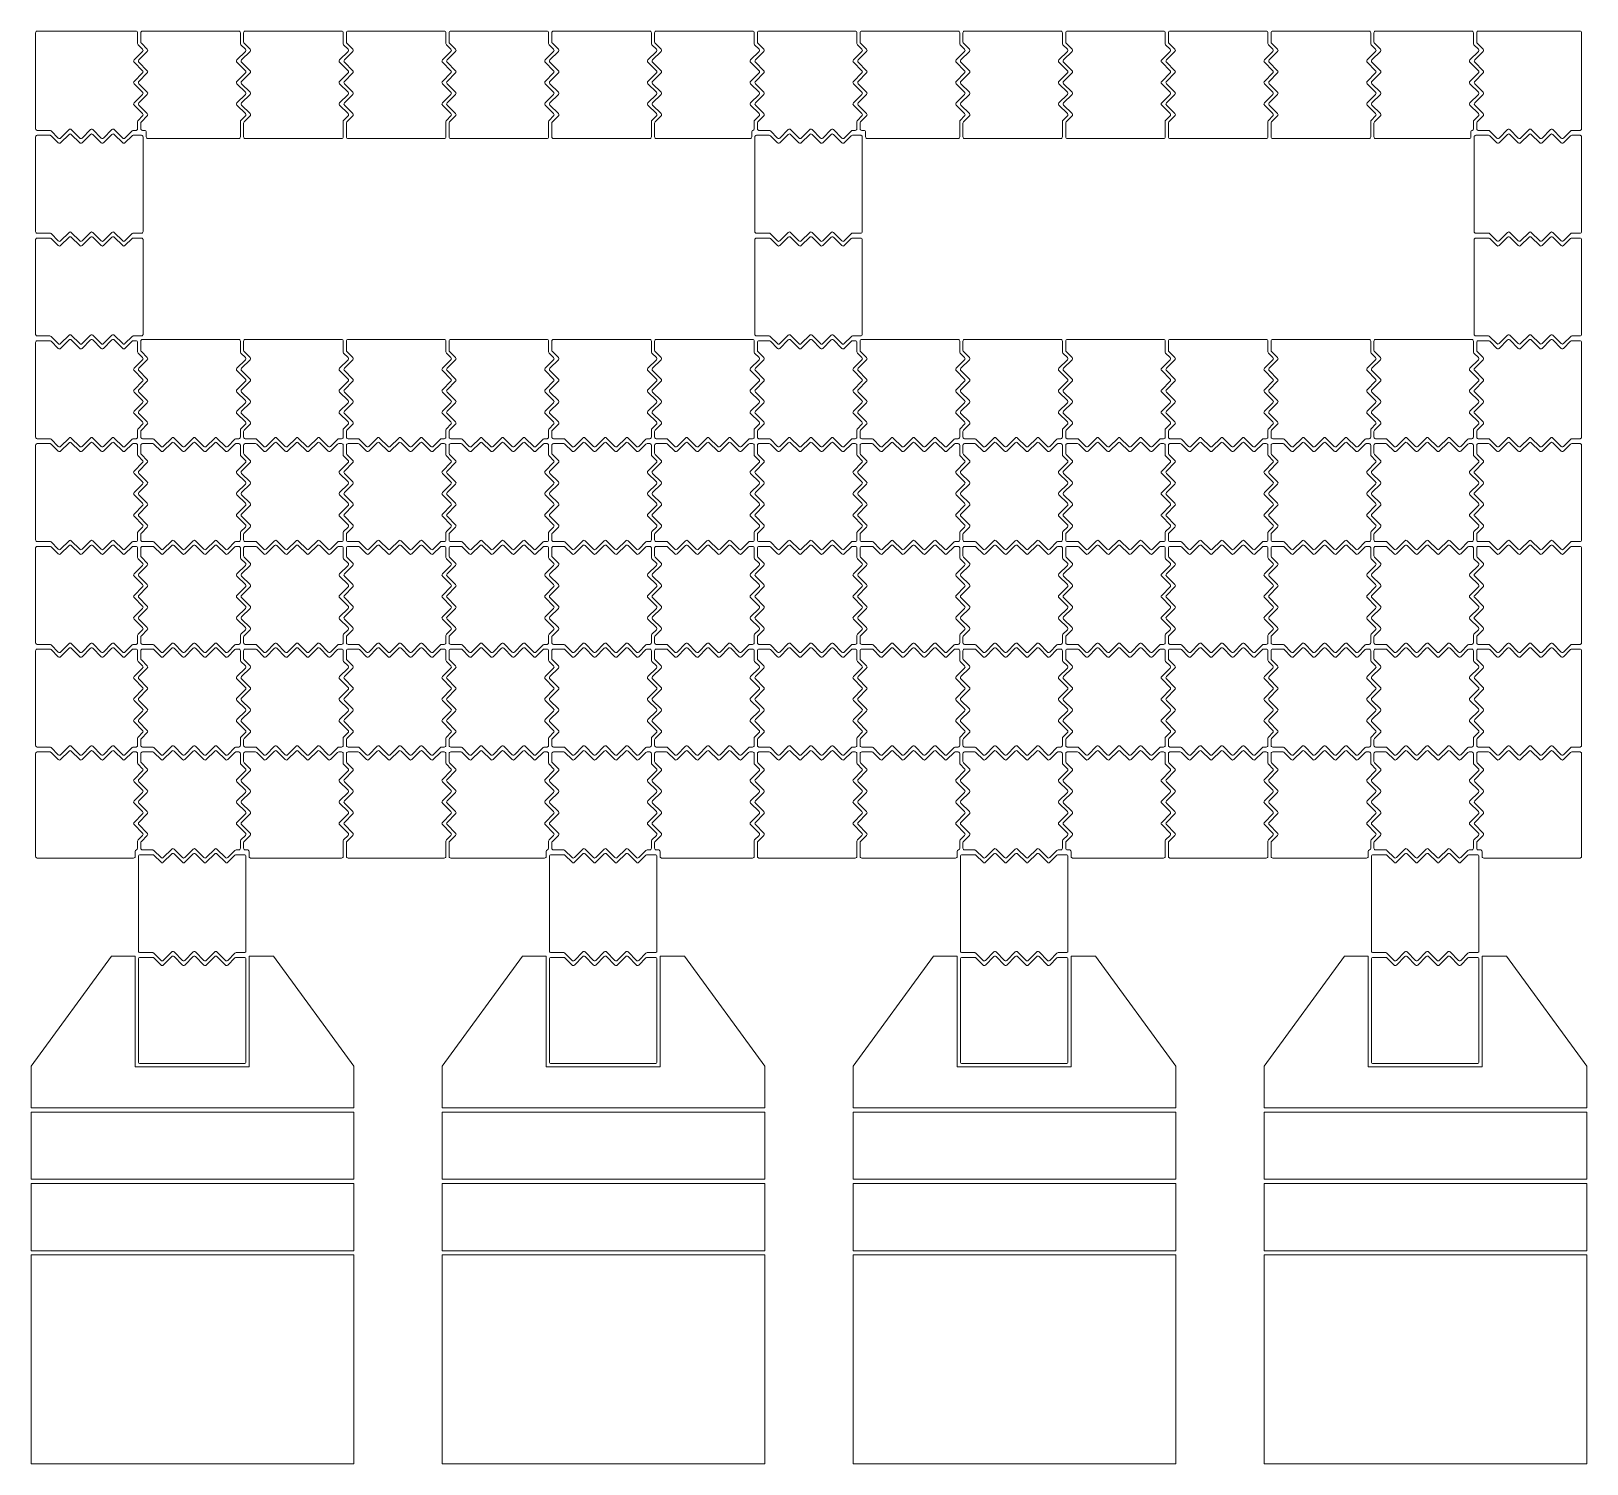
# Model space of a CAD drawing. Header units: millimetres. Extents: x 617 to 646, y 108 to 134.7.
import ezdxf

# ---------------------------------------------------------------- set-up
doc = ezdxf.new("R2010")
doc.units = ezdxf.units.MM
doc.layers.add('RCK_钼铝钼_MASK', color=1, linetype='Continuous', lineweight=13)

msp = doc.modelspace()

# ---------------------------------------------------------------- linework, layer by layer
at = {"layer": 'RCK_钼铝钼_MASK'}
for points in [[(618.382, 132.668), (618.539, 132.826, -0.414214), (618.582, 132.826), (618.739, 132.668, 0.414214), (618.782, 132.668), (618.916, 132.803, -0.198912), (618.937, 132.812), (618.988, 132.812, 0.414214), (619.018, 132.842), (619.018, 132.977, -0.198912), (619.027, 132.998), (619.11, 133.082, 0.414214), (619.11, 133.124), (618.952, 133.282, -0.414214), (618.952, 133.324), (619.11, 133.482, 0.414214), (619.11, 133.524), (618.952, 133.682, -0.414214), (618.952, 133.724), (619.11, 133.882, 0.414214), (619.11, 133.924), (618.952, 134.082, -0.414214), (618.952, 134.124), (619.11, 134.282, 0.414214), (619.11, 134.324), (619.027, 134.407, -0.198912), (619.018, 134.429), (619.018, 134.631, 0.414214), (618.988, 134.661), (617.147, 134.661, 0.414214), (617.117, 134.631), (617.117, 132.842, 0.414214), (617.147, 132.812), (617.383, 132.812, -0.198912), (617.405, 132.803), (617.539, 132.668, 0.414214), (617.582, 132.668), (617.739, 132.826, -0.414214), (617.782, 132.826), (617.939, 132.668, 0.414214), (617.982, 132.668), (618.139, 132.826, -0.414214), (618.182, 132.826), (618.339, 132.668, 0.414214)], [(621.113, 134.282), (620.956, 134.124, 0.414214), (620.956, 134.082), (621.113, 133.924, -0.414214), (621.113, 133.882), (620.956, 133.724, 0.414214), (620.956, 133.682), (621.113, 133.524, -0.414214), (621.113, 133.482), (620.956, 133.324, 0.414214), (620.956, 133.282), (621.113, 133.124, -0.414214), (621.113, 133.082), (621.002, 132.97, 0.198912), (620.993, 132.949), (620.993, 132.69, 0.414214), (621.023, 132.66), (622.818, 132.66, 0.414214), (622.848, 132.69), (622.848, 132.977, -0.198912), (622.856, 132.998), (622.94, 133.082, 0.414214), (622.94, 133.124), (622.782, 133.282, -0.414214), (622.782, 133.324), (622.94, 133.482, 0.414214), (622.94, 133.524), (622.782, 133.682, -0.414214), (622.782, 133.724), (622.94, 133.882, 0.414214), (622.94, 133.924), (622.782, 134.082, -0.414214), (622.782, 134.124), (622.94, 134.282, 0.414214), (622.94, 134.324), (622.856, 134.407, -0.198912), (622.848, 134.429), (622.848, 134.631, 0.414214), (622.818, 134.661), (622.772, 134.661), (622.712, 134.661), (621.023, 134.661, 0.414214), (620.993, 134.631), (620.993, 134.457, 0.198912), (621.002, 134.436), (621.113, 134.324, -0.414214)], [(622.908, 134.631), (622.908, 134.457, 0.198912), (622.916, 134.436), (623.028, 134.324, -0.414214), (623.028, 134.282), (622.87, 134.124, 0.414214), (622.87, 134.082), (623.028, 133.924, -0.414214), (623.028, 133.882), (622.87, 133.724, 0.414214), (622.87, 133.682), (623.028, 133.524, -0.414214), (623.028, 133.482), (622.87, 133.324, 0.414214), (622.87, 133.282), (623.028, 133.124, -0.414214), (623.028, 133.082), (622.916, 132.97, 0.198912), (622.908, 132.949), (622.908, 132.69, 0.414214), (622.938, 132.66), (624.732, 132.66, 0.414214), (624.762, 132.69), (624.762, 132.977, -0.198912), (624.771, 132.998), (624.855, 133.082, 0.414214), (624.855, 133.124), (624.697, 133.282, -0.414214), (624.697, 133.324), (624.855, 133.482, 0.414214), (624.855, 133.524), (624.697, 133.682, -0.414214), (624.697, 133.724), (624.855, 133.882, 0.414214), (624.855, 133.924), (624.697, 134.082, -0.414214), (624.697, 134.124), (624.855, 134.282, 0.414214), (624.855, 134.324), (624.771, 134.407, -0.198912), (624.762, 134.429), (624.762, 134.631, 0.414214), (624.732, 134.661), (624.687, 134.661), (624.627, 134.661), (622.938, 134.661, 0.414214)], [(624.943, 134.282), (624.785, 134.124, 0.414214), (624.785, 134.082), (624.943, 133.924, -0.414214), (624.943, 133.882), (624.785, 133.724, 0.414214), (624.785, 133.682), (624.943, 133.524, -0.414214), (624.943, 133.482), (624.785, 133.324, 0.414214), (624.785, 133.282), (624.943, 133.124, -0.414214), (624.943, 133.082), (624.831, 132.97, 0.198912), (624.822, 132.949), (624.822, 132.69, 0.414214), (624.852, 132.66), (626.647, 132.66, 0.414214), (626.677, 132.69), (626.677, 132.977, -0.198912), (626.686, 132.998), (626.769, 133.082, 0.414214), (626.769, 133.124), (626.612, 133.282, -0.414214), (626.612, 133.324), (626.769, 133.482, 0.414214), (626.769, 133.524), (626.612, 133.682, -0.414214), (626.612, 133.724), (626.769, 133.882, 0.414214), (626.769, 133.924), (626.612, 134.082, -0.414214), (626.612, 134.124), (626.769, 134.282, 0.414214), (626.769, 134.324), (626.686, 134.407, -0.198912), (626.677, 134.429), (626.677, 134.631, 0.414214), (626.647, 134.661), (626.602, 134.661), (626.542, 134.661), (624.852, 134.661, 0.414214), (624.822, 134.631), (624.822, 134.457, 0.198912), (624.831, 134.436), (624.943, 134.324, -0.414214)], [(628.197, 134.661), (626.767, 134.661, 0.414214), (626.737, 134.631), (626.737, 134.457, 0.198912), (626.746, 134.436), (626.858, 134.324, -0.414214), (626.858, 134.282), (626.7, 134.124, 0.414214), (626.7, 134.082), (626.858, 133.924, -0.414214), (626.858, 133.882), (626.7, 133.724, 0.414214), (626.7, 133.682), (626.858, 133.524, -0.414214), (626.858, 133.482), (626.7, 133.324, 0.414214), (626.7, 133.282), (626.858, 133.124, -0.414214), (626.858, 133.082), (626.746, 132.97, 0.198912), (626.737, 132.949), (626.737, 132.69, 0.414214), (626.767, 132.66), (628.562, 132.66, 0.414214), (628.592, 132.69), (628.592, 132.977, -0.198912), (628.601, 132.998), (628.684, 133.082, 0.414214), (628.684, 133.124), (628.527, 133.282, -0.414214), (628.527, 133.324), (628.684, 133.482, 0.414214), (628.684, 133.524), (628.527, 133.682, -0.414214), (628.527, 133.724), (628.684, 133.882, 0.414214), (628.684, 133.924), (628.527, 134.082, -0.414214), (628.527, 134.124), (628.684, 134.282, 0.414214), (628.684, 134.324), (628.601, 134.407, -0.198912), (628.592, 134.429), (628.592, 134.631, 0.414214), (628.562, 134.661), (628.257, 134.661)], [(630.507, 132.842), (630.507, 132.977, -0.198912), (630.516, 132.998), (630.599, 133.082, 0.414214), (630.599, 133.124), (630.441, 133.282, -0.414214), (630.441, 133.324), (630.599, 133.482, 0.414214), (630.599, 133.524), (630.441, 133.682, -0.414214), (630.441, 133.724), (630.599, 133.882, 0.414214), (630.599, 133.924), (630.441, 134.082, -0.414214), (630.441, 134.124), (630.599, 134.282, 0.414214), (630.599, 134.324), (630.516, 134.407, -0.198912), (630.507, 134.429), (630.507, 134.631, 0.414214), (630.477, 134.661), (628.682, 134.661, 0.414214), (628.652, 134.631), (628.652, 134.457, 0.198912), (628.661, 134.436), (628.772, 134.324, -0.414214), (628.772, 134.282), (628.615, 134.124, 0.414214), (628.615, 134.082), (628.772, 133.924, -0.414214), (628.772, 133.882), (628.615, 133.724, 0.414214), (628.615, 133.682), (628.772, 133.524, -0.414214), (628.772, 133.482), (628.615, 133.324, 0.414214), (628.615, 133.282), (628.772, 133.124, -0.414214), (628.772, 133.082), (628.661, 132.97, 0.198912), (628.652, 132.949), (628.652, 132.69, 0.414214), (628.682, 132.66), (630.431, 132.66, 0.414214), (630.461, 132.69), (630.461, 132.783, -0.346826), (630.484, 132.813, 0.346826)], [(631.185, 132.826), (631.343, 132.668, 0.414214), (631.385, 132.668), (631.543, 132.826, -0.414214), (631.585, 132.826), (631.743, 132.668, 0.414214), (631.785, 132.668), (631.943, 132.826, -0.414214), (631.985, 132.826), (632.143, 132.668, 0.414214), (632.185, 132.668), (632.32, 132.803, -0.198912), (632.341, 132.812), (632.392, 132.812, 0.414214), (632.422, 132.842), (632.422, 132.977, -0.198912), (632.431, 132.998), (632.514, 133.082, 0.414214), (632.514, 133.124), (632.356, 133.282, -0.414214), (632.356, 133.324), (632.514, 133.482, 0.414214), (632.514, 133.524), (632.356, 133.682, -0.414214), (632.356, 133.724), (632.514, 133.882, 0.414214), (632.514, 133.924), (632.356, 134.082, -0.414214), (632.356, 134.124), (632.514, 134.282, 0.414214), (632.514, 134.324), (632.431, 134.407, -0.198912), (632.422, 134.429), (632.422, 134.631, 0.414214), (632.392, 134.661), (630.597, 134.661, 0.414214), (630.567, 134.631), (630.567, 134.457, 0.198912), (630.576, 134.436), (630.687, 134.324, -0.414214), (630.687, 134.282), (630.53, 134.124, 0.414214), (630.53, 134.082), (630.687, 133.924, -0.414214), (630.687, 133.882), (630.53, 133.724, 0.414214), (630.53, 133.682), (630.687, 133.524, -0.414214), (630.687, 133.482), (630.53, 133.324, 0.414214), (630.53, 133.282), (630.687, 133.124, -0.414214), (630.687, 133.082), (630.576, 132.97, 0.198912), (630.567, 132.949), (630.567, 132.842, 0.414214), (630.597, 132.812), (630.787, 132.812, -0.198912), (630.809, 132.803), (630.943, 132.668, 0.414214), (630.985, 132.668), (631.143, 132.826, -0.414214)], [(634.771, 134.661), (634.427, 134.661, 0.414214), (634.397, 134.631), (634.397, 134.457, 0.198912), (634.405, 134.436), (634.517, 134.324, -0.414214), (634.517, 134.282), (634.359, 134.124, 0.414214), (634.359, 134.082), (634.517, 133.924, -0.414214), (634.517, 133.882), (634.359, 133.724, 0.414214), (634.359, 133.682), (634.517, 133.524, -0.414214), (634.517, 133.482), (634.359, 133.324, 0.414214), (634.359, 133.282), (634.517, 133.124, -0.414214), (634.517, 133.082), (634.405, 132.97, 0.198912), (634.397, 132.949), (634.397, 132.69, 0.414214), (634.427, 132.66), (636.222, 132.66, 0.414214), (636.252, 132.69), (636.252, 132.977, -0.198912), (636.26, 132.998), (636.344, 133.082, 0.414214), (636.344, 133.124), (636.186, 133.282, -0.414214), (636.186, 133.324), (636.344, 133.482, 0.414214), (636.344, 133.524), (636.186, 133.682, -0.414214), (636.186, 133.724), (636.344, 133.882, 0.414214), (636.344, 133.924), (636.186, 134.082, -0.414214), (636.186, 134.124), (636.344, 134.282, 0.414214), (636.344, 134.324), (636.26, 134.407, -0.198912), (636.252, 134.429), (636.252, 134.631, 0.414214), (636.222, 134.661), (634.831, 134.661)], [(636.432, 133.924), (636.274, 134.082, -0.414214), (636.274, 134.124), (636.432, 134.282, 0.414214), (636.432, 134.324), (636.32, 134.436, -0.198912), (636.312, 134.457), (636.312, 134.631, -0.414214), (636.342, 134.661), (636.427, 134.661), (636.487, 134.661), (638.136, 134.661, -0.414214), (638.166, 134.631), (638.166, 134.429, 0.198912), (638.175, 134.407), (638.258, 134.324, -0.414214), (638.258, 134.282), (638.101, 134.124, 0.414214), (638.101, 134.082), (638.258, 133.924, -0.414214), (638.258, 133.882), (638.101, 133.724, 0.414214), (638.101, 133.682), (638.258, 133.524, -0.414214), (638.258, 133.482), (638.101, 133.324, 0.414214), (638.101, 133.282), (638.258, 133.124, -0.414214), (638.258, 133.082), (638.175, 132.998, 0.198912), (638.166, 132.977), (638.166, 132.69, -0.414214), (638.136, 132.66), (636.342, 132.66, -0.414214), (636.312, 132.69), (636.312, 132.949, -0.198912), (636.32, 132.97), (636.432, 133.082, 0.414214), (636.432, 133.124), (636.274, 133.282, -0.414214), (636.274, 133.324), (636.432, 133.482, 0.414214), (636.432, 133.524), (636.274, 133.682, -0.414214), (636.274, 133.724), (636.432, 133.882, 0.414214)], [(640.051, 132.66), (638.256, 132.66, -0.414214), (638.226, 132.69), (638.226, 132.949, -0.198912), (638.235, 132.97), (638.347, 133.082, 0.414214), (638.347, 133.124), (638.189, 133.282, -0.414214), (638.189, 133.324), (638.347, 133.482, 0.414214), (638.347, 133.524), (638.189, 133.682, -0.414214), (638.189, 133.724), (638.347, 133.882, 0.414214), (638.347, 133.924), (638.189, 134.082, -0.414214), (638.189, 134.124), (638.347, 134.282, 0.414214), (638.347, 134.324), (638.235, 134.436, -0.198912), (638.226, 134.457), (638.226, 134.631, -0.414214), (638.256, 134.661), (638.342, 134.661), (638.402, 134.661), (640.051, 134.661, -0.414214), (640.081, 134.631), (640.081, 134.429, 0.198912), (640.09, 134.407), (640.173, 134.324, -0.414214), (640.173, 134.282), (640.016, 134.124, 0.414214), (640.016, 134.082), (640.173, 133.924, -0.414214), (640.173, 133.882), (640.016, 133.724, 0.414214), (640.016, 133.682), (640.173, 133.524, -0.414214), (640.173, 133.482), (640.016, 133.324, 0.414214), (640.016, 133.282), (640.173, 133.124, -0.414214), (640.173, 133.082), (640.09, 132.998, 0.198912), (640.081, 132.977), (640.081, 132.69, -0.414214)], [(640.104, 133.724), (640.262, 133.882, 0.414214), (640.262, 133.924), (640.104, 134.082, -0.414214), (640.104, 134.124), (640.262, 134.282, 0.414214), (640.262, 134.324), (640.15, 134.436, -0.198912), (640.141, 134.457), (640.141, 134.631, -0.414214), (640.171, 134.661), (640.256, 134.661), (640.316, 134.661), (641.966, 134.661, -0.414214), (641.996, 134.631), (641.996, 134.429, 0.198912), (642.005, 134.407), (642.088, 134.324, -0.414214), (642.088, 134.282), (641.931, 134.124, 0.414214), (641.931, 134.082), (642.088, 133.924, -0.414214), (642.088, 133.882), (641.931, 133.724, 0.414214), (641.931, 133.682), (642.088, 133.524, -0.414214), (642.088, 133.482), (641.931, 133.324, 0.414214), (641.931, 133.282), (642.088, 133.124, -0.414214), (642.088, 133.082), (642.005, 132.998, 0.198912), (641.996, 132.977), (641.996, 132.69, -0.414214), (641.966, 132.66), (640.171, 132.66, -0.414214), (640.141, 132.69), (640.141, 132.949, -0.198912), (640.15, 132.97), (640.262, 133.082, 0.414214), (640.262, 133.124), (640.104, 133.282, -0.414214), (640.104, 133.324), (640.262, 133.482, 0.414214), (640.262, 133.524), (640.104, 133.682, -0.414214)], [(643.888, 132.813, 0.346812), (643.911, 132.842), (643.911, 132.977, -0.198912), (643.92, 132.998), (644.003, 133.082, 0.414214), (644.003, 133.124), (643.845, 133.282, -0.414214), (643.845, 133.324), (644.003, 133.482, 0.414214), (644.003, 133.524), (643.845, 133.682, -0.414214), (643.845, 133.724), (644.003, 133.882, 0.414214), (644.003, 133.924), (643.845, 134.082, -0.414214), (643.845, 134.124), (644.003, 134.282, 0.414214), (644.003, 134.324), (643.92, 134.407, -0.198912), (643.911, 134.429), (643.911, 134.631, 0.414214), (643.881, 134.661), (643.845, 134.661), (643.785, 134.661), (642.086, 134.661, 0.414214), (642.056, 134.631), (642.056, 134.457, 0.198912), (642.065, 134.436), (642.176, 134.324, -0.414214), (642.176, 134.282), (642.019, 134.124, 0.414214), (642.019, 134.082), (642.176, 133.924, -0.414214), (642.176, 133.882), (642.019, 133.724, 0.414214), (642.019, 133.682), (642.176, 133.524, -0.414214), (642.176, 133.482), (642.019, 133.324, 0.414214), (642.019, 133.282), (642.176, 133.124, -0.414214), (642.176, 133.082), (642.065, 132.97, 0.198912), (642.056, 132.949), (642.056, 132.69, 0.414214), (642.086, 132.66), (643.835, 132.66, 0.414214), (643.865, 132.69), (643.865, 132.783, -0.346836)], [(644.589, 132.826), (644.747, 132.668, 0.414214), (644.789, 132.668), (644.947, 132.826, -0.414214), (644.989, 132.826), (645.147, 132.668, 0.414214), (645.189, 132.668), (645.347, 132.826, -0.414214), (645.389, 132.826), (645.547, 132.668, 0.414214), (645.589, 132.668), (645.724, 132.803, -0.198912), (645.745, 132.812), (645.897, 132.812, 0.414214), (645.927, 132.842), (645.927, 134.631, 0.414214), (645.897, 134.661), (644.001, 134.661, 0.414214), (643.971, 134.631), (643.971, 134.457, 0.198912), (643.98, 134.436), (644.091, 134.324, -0.414214), (644.091, 134.282), (643.934, 134.124, 0.414214), (643.934, 134.082), (644.091, 133.924, -0.414214), (644.091, 133.882), (643.934, 133.724, 0.414214), (643.934, 133.682), (644.091, 133.524, -0.414214), (644.091, 133.482), (643.934, 133.324, 0.414214), (643.934, 133.282), (644.091, 133.124, -0.414214), (644.091, 133.082), (643.98, 132.97, 0.198912), (643.971, 132.949), (643.971, 132.842, 0.414214), (644.001, 132.812), (644.191, 132.812, -0.198912), (644.213, 132.803), (644.347, 132.668, 0.414214), (644.389, 132.668), (644.547, 132.826, -0.414214)], [(617.782, 130.911), (617.939, 130.754, 0.414214), (617.982, 130.754), (618.139, 130.911, -0.414214), (618.182, 130.911), (618.339, 130.754, 0.414214), (618.382, 130.754), (618.539, 130.911, -0.414214), (618.582, 130.911), (618.739, 130.754, 0.414214), (618.782, 130.754), (618.916, 130.888, -0.198912), (618.937, 130.897), (619.089, 130.897, 0.414214), (619.119, 130.927), (619.119, 132.692, 0.414214), (619.089, 132.722), (618.936, 132.722, 0.198912), (618.914, 132.713), (618.782, 132.58, -0.414214), (618.739, 132.58), (618.582, 132.738, 0.414214), (618.539, 132.738), (618.382, 132.58, -0.414214), (618.339, 132.58), (618.182, 132.738, 0.414214), (618.139, 132.738), (617.982, 132.58, -0.414214), (617.939, 132.58), (617.782, 132.738, 0.414214), (617.739, 132.738), (617.582, 132.58, -0.414214), (617.539, 132.58), (617.406, 132.713, 0.198912), (617.385, 132.722), (617.147, 132.722, 0.414214), (617.117, 132.692), (617.117, 130.927, 0.414214), (617.147, 130.897), (617.383, 130.897, -0.198912), (617.405, 130.888), (617.539, 130.754, 0.414214), (617.582, 130.754), (617.739, 130.911, -0.414214)], [(631.185, 130.911), (631.342, 130.754, 0.414214), (631.385, 130.754), (631.542, 130.911, -0.414214), (631.585, 130.911), (631.742, 130.754, 0.414214), (631.785, 130.754), (631.942, 130.911, -0.414214), (631.985, 130.911), (632.142, 130.754, 0.414214), (632.185, 130.754), (632.319, 130.888, -0.198912), (632.34, 130.897), (632.492, 130.897, 0.414214), (632.522, 130.927), (632.522, 132.692, 0.414214), (632.492, 132.722), (632.339, 132.722, 0.198912), (632.317, 132.713), (632.185, 132.58, -0.414214), (632.142, 132.58), (631.985, 132.738, 0.414214), (631.942, 132.738), (631.785, 132.58, -0.414214), (631.742, 132.58), (631.585, 132.738, 0.414214), (631.542, 132.738), (631.385, 132.58, -0.414214), (631.342, 132.58), (631.185, 132.738, 0.414214), (631.142, 132.738), (630.985, 132.58, -0.414214), (630.942, 132.58), (630.809, 132.713, 0.198912), (630.788, 132.722), (630.55, 132.722, 0.414214), (630.52, 132.692), (630.52, 130.927, 0.414214), (630.55, 130.897), (630.786, 130.897, -0.198912), (630.808, 130.888), (630.942, 130.754, 0.414214), (630.985, 130.754), (631.142, 130.911, -0.414214)], [(644.589, 130.911), (644.747, 130.754, 0.414214), (644.789, 130.754), (644.947, 130.911, -0.414214), (644.989, 130.911), (645.147, 130.754, 0.414214), (645.189, 130.754), (645.347, 130.911, -0.414214), (645.389, 130.911), (645.547, 130.754, 0.414214), (645.589, 130.754), (645.724, 130.888, -0.198912), (645.745, 130.897), (645.897, 130.897, 0.414214), (645.927, 130.927), (645.927, 132.692, 0.414214), (645.897, 132.722), (645.743, 132.722, 0.198912), (645.722, 132.713), (645.589, 132.58, -0.414214), (645.547, 132.58), (645.389, 132.738, 0.414214), (645.347, 132.738), (645.189, 132.58, -0.414214), (645.147, 132.58), (644.989, 132.738, 0.414214), (644.947, 132.738), (644.789, 132.58, -0.414214), (644.747, 132.58), (644.589, 132.738, 0.414214), (644.547, 132.738), (644.389, 132.58, -0.414214), (644.347, 132.58), (644.214, 132.713, 0.198912), (644.193, 132.722), (643.955, 132.722, 0.414214), (643.925, 132.692), (643.925, 130.927, 0.414214), (643.955, 130.897), (644.191, 130.897, -0.198912), (644.213, 130.888), (644.347, 130.754, 0.414214), (644.389, 130.754), (644.547, 130.911, -0.414214)], [(617.782, 128.996), (617.939, 128.839, 0.414214), (617.982, 128.839), (618.139, 128.996, -0.414214), (618.182, 128.996), (618.339, 128.839, 0.414214), (618.382, 128.839), (618.539, 128.996, -0.414214), (618.582, 128.996), (618.739, 128.839, 0.414214), (618.782, 128.839), (618.916, 128.973, -0.198912), (618.937, 128.982), (619.089, 128.982, 0.414214), (619.119, 129.012), (619.119, 130.777, 0.414214), (619.089, 130.807), (618.936, 130.807, 0.198912), (618.914, 130.798), (618.782, 130.665, -0.414214), (618.739, 130.665), (618.582, 130.823, 0.414214), (618.539, 130.823), (618.382, 130.665, -0.414214), (618.339, 130.665), (618.182, 130.823, 0.414214), (618.139, 130.823), (617.982, 130.665, -0.414214), (617.939, 130.665), (617.782, 130.823, 0.414214), (617.739, 130.823), (617.582, 130.665, -0.414214), (617.539, 130.665), (617.406, 130.798, 0.198912), (617.385, 130.807), (617.147, 130.807, 0.414214), (617.117, 130.777), (617.117, 129.012, 0.414214), (617.147, 128.982), (617.383, 128.982, -0.198912), (617.405, 128.973), (617.539, 128.839, 0.414214), (617.582, 128.839), (617.739, 128.996, -0.414214)], [(631.185, 128.996), (631.342, 128.839, 0.414214), (631.385, 128.839), (631.542, 128.996, -0.414214), (631.585, 128.996), (631.742, 128.839, 0.414214), (631.785, 128.839), (631.942, 128.996, -0.414214), (631.985, 128.996), (632.142, 128.839, 0.414214), (632.185, 128.839), (632.319, 128.973, -0.198912), (632.34, 128.982), (632.492, 128.982, 0.414214), (632.522, 129.012), (632.522, 130.777, 0.414214), (632.492, 130.807), (632.339, 130.807, 0.198912), (632.317, 130.798), (632.185, 130.665, -0.414214), (632.142, 130.665), (631.985, 130.823, 0.414214), (631.942, 130.823), (631.785, 130.665, -0.414214), (631.742, 130.665), (631.585, 130.823, 0.414214), (631.542, 130.823), (631.385, 130.665, -0.414214), (631.342, 130.665), (631.185, 130.823, 0.414214), (631.142, 130.823), (630.985, 130.665, -0.414214), (630.942, 130.665), (630.809, 130.798, 0.198912), (630.788, 130.807), (630.55, 130.807, 0.414214), (630.52, 130.777), (630.52, 129.012, 0.414214), (630.55, 128.982), (630.786, 128.982, -0.198912), (630.808, 128.973), (630.942, 128.839, 0.414214), (630.985, 128.839), (631.142, 128.996, -0.414214)], [(644.589, 128.996), (644.747, 128.839, 0.414214), (644.789, 128.839), (644.947, 128.996, -0.414214), (644.989, 128.996), (645.147, 128.839, 0.414214), (645.189, 128.839), (645.347, 128.996, -0.414214), (645.389, 128.996), (645.547, 128.839, 0.414214), (645.589, 128.839), (645.724, 128.973, -0.198912), (645.745, 128.982), (645.897, 128.982, 0.414214), (645.927, 129.012), (645.927, 130.777, 0.414214), (645.897, 130.807), (645.743, 130.807, 0.198912), (645.722, 130.798), (645.589, 130.665, -0.414214), (645.547, 130.665), (645.389, 130.823, 0.414214), (645.347, 130.823), (645.189, 130.665, -0.414214), (645.147, 130.665), (644.989, 130.823, 0.414214), (644.947, 130.823), (644.789, 130.665, -0.414214), (644.747, 130.665), (644.589, 130.823, 0.414214), (644.547, 130.823), (644.389, 130.665, -0.414214), (644.347, 130.665), (644.214, 130.798, 0.198912), (644.193, 130.807), (643.955, 130.807, 0.414214), (643.925, 130.777), (643.925, 129.012, 0.414214), (643.955, 128.982), (644.191, 128.982, -0.198912), (644.213, 128.973), (644.347, 128.839, 0.414214), (644.389, 128.839), (644.547, 128.996, -0.414214)], [(618.382, 126.924), (618.539, 127.081, -0.414214), (618.582, 127.081), (618.739, 126.924, 0.414214), (618.782, 126.924), (618.916, 127.058, -0.198912), (618.937, 127.067), (618.988, 127.067, 0.414214), (619.018, 127.097), (619.018, 127.233, -0.198912), (619.027, 127.254), (619.11, 127.337, 0.414214), (619.11, 127.38), (618.952, 127.537, -0.414214), (618.952, 127.58), (619.11, 127.737, 0.414214), (619.11, 127.78), (618.952, 127.937, -0.414214), (618.952, 127.98), (619.11, 128.137, 0.414214), (619.11, 128.18), (618.952, 128.337, -0.414214), (618.952, 128.38), (619.11, 128.537, 0.414214), (619.11, 128.58), (619.027, 128.663, -0.198912), (619.018, 128.684), (619.018, 128.862, 0.414214), (618.988, 128.892), (618.936, 128.892, 0.198912), (618.914, 128.883), (618.782, 128.75, -0.414214), (618.739, 128.75), (618.582, 128.908, 0.414214), (618.539, 128.908), (618.382, 128.75, -0.414214), (618.339, 128.75), (618.182, 128.908, 0.414214), (618.139, 128.908), (617.982, 128.75, -0.414214), (617.939, 128.75), (617.782, 128.908, 0.414214), (617.739, 128.908), (617.582, 128.75, -0.414214), (617.539, 128.75), (617.406, 128.883, 0.198912), (617.385, 128.892), (617.147, 128.892, 0.414214), (617.117, 128.862), (617.117, 127.097, 0.414214), (617.147, 127.067), (617.383, 127.067, -0.198912), (617.405, 127.058), (617.539, 126.924, 0.414214), (617.582, 126.924), (617.739, 127.081, -0.414214), (617.782, 127.081), (617.939, 126.924, 0.414214), (617.982, 126.924), (618.139, 127.081, -0.414214), (618.182, 127.081), (618.339, 126.924, 0.414214)], [(619.696, 127.081), (619.854, 126.924, 0.414214), (619.896, 126.924), (620.054, 127.081, -0.414214), (620.096, 127.081), (620.254, 126.924, 0.414214), (620.296, 126.924), (620.454, 127.081, -0.414214), (620.496, 127.081), (620.654, 126.924, 0.414214), (620.696, 126.924), (620.831, 127.058, -0.198912), (620.852, 127.067), (620.903, 127.067, 0.414214), (620.933, 127.097), (620.933, 127.233, -0.198912), (620.942, 127.254), (621.025, 127.337, 0.414214), (621.025, 127.38), (620.867, 127.537, -0.414214), (620.867, 127.58), (621.025, 127.737, 0.414214), (621.025, 127.78), (620.867, 127.937, -0.414214), (620.867, 127.98), (621.025, 128.137, 0.414214), (621.025, 128.18), (620.867, 128.337, -0.414214), (620.867, 128.38), (621.025, 128.537, 0.414214), (621.025, 128.58), (620.942, 128.663, -0.198912), (620.933, 128.684), (620.933, 128.887, 0.414214), (620.903, 128.917), (619.108, 128.917, 0.414214), (619.078, 128.887), (619.078, 128.712, 0.198912), (619.087, 128.691), (619.198, 128.58, -0.414214), (619.198, 128.537), (619.041, 128.38, 0.414214), (619.041, 128.337), (619.198, 128.18, -0.414214), (619.198, 128.137), (619.041, 127.98, 0.414214), (619.041, 127.937), (619.198, 127.78, -0.414214), (619.198, 127.737), (619.041, 127.58, 0.414214), (619.041, 127.537), (619.198, 127.38, -0.414214), (619.198, 127.337), (619.087, 127.226, 0.198912), (619.078, 127.204), (619.078, 127.097, 0.414214), (619.108, 127.067), (619.298, 127.067, -0.198912), (619.319, 127.058), (619.454, 126.924, 0.414214), (619.496, 126.924), (619.654, 127.081, -0.414214)], [(621.611, 127.081), (621.769, 126.924, 0.414214), (621.811, 126.924), (621.969, 127.081, -0.414214), (622.011, 127.081), (622.169, 126.924, 0.414214), (622.211, 126.924), (622.369, 127.081, -0.414214), (622.411, 127.081), (622.569, 126.924, 0.414214), (622.611, 126.924), (622.746, 127.058, -0.198912), (622.767, 127.067), (622.818, 127.067, 0.414214), (622.848, 127.097), (622.848, 127.233, -0.198912), (622.856, 127.254), (622.94, 127.337, 0.414214), (622.94, 127.38), (622.782, 127.537, -0.414214), (622.782, 127.58), (622.94, 127.737, 0.414214), (622.94, 127.78), (622.782, 127.937, -0.414214), (622.782, 127.98), (622.94, 128.137, 0.414214), (622.94, 128.18), (622.782, 128.337, -0.414214), (622.782, 128.38), (622.94, 128.537, 0.414214), (622.94, 128.58), (622.856, 128.663, -0.198912), (622.848, 128.684), (622.848, 128.887, 0.414214), (622.818, 128.917), (621.023, 128.917, 0.414214), (620.993, 128.887), (620.993, 128.712, 0.198912), (621.002, 128.691), (621.113, 128.58, -0.414214), (621.113, 128.537), (620.956, 128.38, 0.414214), (620.956, 128.337), (621.113, 128.18, -0.414214), (621.113, 128.137), (620.956, 127.98, 0.414214), (620.956, 127.937), (621.113, 127.78, -0.414214), (621.113, 127.737), (620.956, 127.58, 0.414214), (620.956, 127.537), (621.113, 127.38, -0.414214), (621.113, 127.337), (621.002, 127.226, 0.198912), (620.993, 127.204), (620.993, 127.097, 0.414214), (621.023, 127.067), (621.213, 127.067, -0.198912), (621.234, 127.058), (621.369, 126.924, 0.414214), (621.411, 126.924), (621.569, 127.081, -0.414214)], [(623.526, 127.081), (623.684, 126.924, 0.414214), (623.726, 126.924), (623.884, 127.081, -0.414214), (623.926, 127.081), (624.084, 126.924, 0.414214), (624.126, 126.924), (624.284, 127.081, -0.414214), (624.326, 127.081), (624.484, 126.924, 0.414214), (624.526, 126.924), (624.661, 127.058, -0.198912), (624.682, 127.067), (624.732, 127.067, 0.414214), (624.762, 127.097), (624.762, 127.233, -0.198912), (624.771, 127.254), (624.855, 127.337, 0.414214), (624.855, 127.38), (624.697, 127.537, -0.414214), (624.697, 127.58), (624.855, 127.737, 0.414214), (624.855, 127.78), (624.697, 127.937, -0.414214), (624.697, 127.98), (624.855, 128.137, 0.414214), (624.855, 128.18), (624.697, 128.337, -0.414214), (624.697, 128.38), (624.855, 128.537, 0.414214), (624.855, 128.58), (624.771, 128.663, -0.198912), (624.762, 128.684), (624.762, 128.887, 0.414214), (624.732, 128.917), (622.938, 128.917, 0.414214), (622.908, 128.887), (622.908, 128.712, 0.198912), (622.916, 128.691), (623.028, 128.58, -0.414214), (623.028, 128.537), (622.87, 128.38, 0.414214), (622.87, 128.337), (623.028, 128.18, -0.414214), (623.028, 128.137), (622.87, 127.98, 0.414214), (622.87, 127.937), (623.028, 127.78, -0.414214), (623.028, 127.737), (622.87, 127.58, 0.414214), (622.87, 127.537), (623.028, 127.38, -0.414214), (623.028, 127.337), (622.916, 127.226, 0.198912), (622.908, 127.204), (622.908, 127.097, 0.414214), (622.938, 127.067), (623.128, 127.067, -0.198912), (623.149, 127.058), (623.284, 126.924, 0.414214), (623.326, 126.924), (623.484, 127.081, -0.414214)], [(625.441, 127.081), (625.599, 126.924, 0.414214), (625.641, 126.924), (625.799, 127.081, -0.414214), (625.841, 127.081), (625.999, 126.924, 0.414214), (626.041, 126.924), (626.199, 127.081, -0.414214), (626.241, 127.081), (626.399, 126.924, 0.414214), (626.441, 126.924), (626.575, 127.058, -0.198912), (626.597, 127.067), (626.647, 127.067, 0.414214), (626.677, 127.097), (626.677, 127.233, -0.198912), (626.686, 127.254), (626.769, 127.337, 0.414214), (626.769, 127.38), (626.612, 127.537, -0.414214), (626.612, 127.58), (626.769, 127.737, 0.414214), (626.769, 127.78), (626.612, 127.937, -0.414214), (626.612, 127.98), (626.769, 128.137, 0.414214), (626.769, 128.18), (626.612, 128.337, -0.414214), (626.612, 128.38), (626.769, 128.537, 0.414214), (626.769, 128.58), (626.686, 128.663, -0.198912), (626.677, 128.684), (626.677, 128.887, 0.414214), (626.647, 128.917), (624.852, 128.917, 0.414214), (624.822, 128.887), (624.822, 128.712, 0.198912), (624.831, 128.691), (624.943, 128.58, -0.414214), (624.943, 128.537), (624.785, 128.38, 0.414214), (624.785, 128.337), (624.943, 128.18, -0.414214), (624.943, 128.137), (624.785, 127.98, 0.414214), (624.785, 127.937), (624.943, 127.78, -0.414214), (624.943, 127.737), (624.785, 127.58, 0.414214), (624.785, 127.537), (624.943, 127.38, -0.414214), (624.943, 127.337), (624.831, 127.226, 0.198912), (624.822, 127.204), (624.822, 127.097, 0.414214), (624.852, 127.067), (625.043, 127.067, -0.198912), (625.064, 127.058), (625.199, 126.924, 0.414214), (625.241, 126.924), (625.399, 127.081, -0.414214)], [(627.356, 127.081), (627.513, 126.924, 0.414214), (627.556, 126.924), (627.713, 127.081, -0.414214), (627.756, 127.081), (627.913, 126.924, 0.414214), (627.956, 126.924), (628.113, 127.081, -0.414214), (628.156, 127.081), (628.313, 126.924, 0.414214), (628.356, 126.924), (628.49, 127.058, -0.198912), (628.511, 127.067), (628.562, 127.067, 0.414214), (628.592, 127.097), (628.592, 127.233, -0.198912), (628.601, 127.254), (628.684, 127.337, 0.414214), (628.684, 127.38), (628.527, 127.537, -0.414214), (628.527, 127.58), (628.684, 127.737, 0.414214), (628.684, 127.78), (628.527, 127.937, -0.414214), (628.527, 127.98), (628.684, 128.137, 0.414214), (628.684, 128.18), (628.527, 128.337, -0.414214), (628.527, 128.38), (628.684, 128.537, 0.414214), (628.684, 128.58), (628.601, 128.663, -0.198912), (628.592, 128.684), (628.592, 128.887, 0.414214), (628.562, 128.917), (626.767, 128.917, 0.414214), (626.737, 128.887), (626.737, 128.712, 0.198912), (626.746, 128.691), (626.858, 128.58, -0.414214), (626.858, 128.537), (626.7, 128.38, 0.414214), (626.7, 128.337), (626.858, 128.18, -0.414214), (626.858, 128.137), (626.7, 127.98, 0.414214), (626.7, 127.937), (626.858, 127.78, -0.414214), (626.858, 127.737), (626.7, 127.58, 0.414214), (626.7, 127.537), (626.858, 127.38, -0.414214), (626.858, 127.337), (626.746, 127.226, 0.198912), (626.737, 127.204), (626.737, 127.097, 0.414214), (626.767, 127.067), (626.958, 127.067, -0.198912), (626.979, 127.058), (627.113, 126.924, 0.414214), (627.156, 126.924), (627.313, 127.081, -0.414214)], [(629.271, 127.081), (629.428, 126.924, 0.414214), (629.471, 126.924), (629.628, 127.081, -0.414214), (629.671, 127.081), (629.828, 126.924, 0.414214), (629.871, 126.924), (630.028, 127.081, -0.414214), (630.071, 127.081), (630.228, 126.924, 0.414214), (630.271, 126.924), (630.405, 127.058, -0.198912), (630.426, 127.067), (630.477, 127.067, 0.414214), (630.507, 127.097), (630.507, 127.233, -0.198912), (630.516, 127.254), (630.599, 127.337, 0.414214), (630.599, 127.38), (630.441, 127.537, -0.414214), (630.441, 127.58), (630.599, 127.737, 0.414214), (630.599, 127.78), (630.441, 127.937, -0.414214), (630.441, 127.98), (630.599, 128.137, 0.414214), (630.599, 128.18), (630.441, 128.337, -0.414214), (630.441, 128.38), (630.599, 128.537, 0.414214), (630.599, 128.58), (630.516, 128.663, -0.198912), (630.507, 128.684), (630.507, 128.887, 0.414214), (630.477, 128.917), (628.682, 128.917, 0.414214), (628.652, 128.887), (628.652, 128.712, 0.198912), (628.661, 128.691), (628.772, 128.58, -0.414214), (628.772, 128.537), (628.615, 128.38, 0.414214), (628.615, 128.337), (628.772, 128.18, -0.414214), (628.772, 128.137), (628.615, 127.98, 0.414214), (628.615, 127.937), (628.772, 127.78, -0.414214), (628.772, 127.737), (628.615, 127.58, 0.414214), (628.615, 127.537), (628.772, 127.38, -0.414214), (628.772, 127.337), (628.661, 127.226, 0.198912), (628.652, 127.204), (628.652, 127.097, 0.414214), (628.682, 127.067), (628.872, 127.067, -0.198912), (628.894, 127.058), (629.028, 126.924, 0.414214), (629.071, 126.924), (629.228, 127.081, -0.414214)], [(630.567, 127.204), (630.567, 127.097, 0.414214), (630.597, 127.067), (630.787, 127.067, -0.198912), (630.809, 127.058), (630.943, 126.924, 0.414214), (630.985, 126.924), (631.143, 127.081, -0.414214), (631.185, 127.081), (631.343, 126.924, 0.414214), (631.385, 126.924), (631.543, 127.081, -0.414214), (631.585, 127.081), (631.743, 126.924, 0.414214), (631.785, 126.924), (631.943, 127.081, -0.414214), (631.985, 127.081), (632.143, 126.924, 0.414214), (632.185, 126.924), (632.32, 127.058, -0.198912), (632.341, 127.067), (632.392, 127.067, 0.414214), (632.422, 127.097), (632.422, 127.233, -0.198912), (632.431, 127.254), (632.514, 127.337, 0.414214), (632.514, 127.38), (632.356, 127.537, -0.414214), (632.356, 127.58), (632.514, 127.737, 0.414214), (632.514, 127.78), (632.356, 127.937, -0.414214), (632.356, 127.98), (632.514, 128.137, 0.414214), (632.514, 128.18), (632.356, 128.337, -0.414214), (632.356, 128.38), (632.514, 128.537, 0.414214), (632.514, 128.58), (632.431, 128.663, -0.198912), (632.422, 128.684), (632.422, 128.862, 0.414214), (632.392, 128.892), (632.339, 128.892, 0.198912), (632.318, 128.883), (632.185, 128.75, -0.414214), (632.143, 128.75), (631.985, 128.908, 0.414214), (631.943, 128.908), (631.785, 128.75, -0.414214), (631.743, 128.75), (631.585, 128.908, 0.414214), (631.543, 128.908), (631.385, 128.75, -0.414214), (631.343, 128.75), (631.185, 128.908, 0.414214), (631.143, 128.908), (630.985, 128.75, -0.414214), (630.943, 128.75), (630.81, 128.883, 0.198912), (630.789, 128.892), (630.597, 128.892, 0.414214), (630.567, 128.862), (630.567, 128.712, 0.198912), (630.576, 128.691), (630.687, 128.58, -0.414214), (630.687, 128.537), (630.53, 128.38, 0.414214), (630.53, 128.337), (630.687, 128.18, -0.414214), (630.687, 128.137), (630.53, 127.98, 0.414214), (630.53, 127.937), (630.687, 127.78, -0.414214), (630.687, 127.737), (630.53, 127.58, 0.414214), (630.53, 127.537), (630.687, 127.38, -0.414214), (630.687, 127.337), (630.576, 127.226, 0.198912)], [(633.1, 127.081), (633.258, 126.924, 0.414214), (633.3, 126.924), (633.458, 127.081, -0.414214), (633.5, 127.081), (633.658, 126.924, 0.414214), (633.7, 126.924), (633.858, 127.081, -0.414214), (633.9, 127.081), (634.058, 126.924, 0.414214), (634.1, 126.924), (634.235, 127.058, -0.198912), (634.256, 127.067), (634.307, 127.067, 0.414214), (634.337, 127.097), (634.337, 127.233, -0.198912), (634.345, 127.254), (634.429, 127.337, 0.414214), (634.429, 127.38), (634.271, 127.537, -0.414214), (634.271, 127.58), (634.429, 127.737, 0.414214), (634.429, 127.78), (634.271, 127.937, -0.414214), (634.271, 127.98), (634.429, 128.137, 0.414214), (634.429, 128.18), (634.271, 128.337, -0.414214), (634.271, 128.38), (634.429, 128.537, 0.414214), (634.429, 128.58), (634.345, 128.663, -0.198912), (634.337, 128.684), (634.337, 128.887, 0.414214), (634.307, 128.917), (632.512, 128.917, 0.414214), (632.482, 128.887), (632.482, 128.712, 0.198912), (632.491, 128.691), (632.602, 128.58, -0.414214), (632.602, 128.537), (632.445, 128.38, 0.414214), (632.445, 128.337), (632.602, 128.18, -0.414214), (632.602, 128.137), (632.445, 127.98, 0.414214), (632.445, 127.937), (632.602, 127.78, -0.414214), (632.602, 127.737), (632.445, 127.58, 0.414214), (632.445, 127.537), (632.602, 127.38, -0.414214), (632.602, 127.337), (632.491, 127.226, 0.198912), (632.482, 127.204), (632.482, 127.097, 0.414214), (632.512, 127.067), (632.702, 127.067, -0.198912), (632.723, 127.058), (632.858, 126.924, 0.414214), (632.9, 126.924), (633.058, 127.081, -0.414214)], [(635.015, 127.081), (635.173, 126.924, 0.414214), (635.215, 126.924), (635.373, 127.081, -0.414214), (635.415, 127.081), (635.573, 126.924, 0.414214), (635.615, 126.924), (635.773, 127.081, -0.414214), (635.815, 127.081), (635.973, 126.924, 0.414214), (636.015, 126.924), (636.15, 127.058, -0.198912), (636.171, 127.067), (636.222, 127.067, 0.414214), (636.252, 127.097), (636.252, 127.233, -0.198912), (636.26, 127.254), (636.344, 127.337, 0.414214), (636.344, 127.38), (636.186, 127.537, -0.414214), (636.186, 127.58), (636.344, 127.737, 0.414214), (636.344, 127.78), (636.186, 127.937, -0.414214), (636.186, 127.98), (636.344, 128.137, 0.414214), (636.344, 128.18), (636.186, 128.337, -0.414214), (636.186, 128.38), (636.344, 128.537, 0.414214), (636.344, 128.58), (636.26, 128.663, -0.198912), (636.252, 128.684), (636.252, 128.887, 0.414214), (636.222, 128.917), (634.427, 128.917, 0.414214), (634.397, 128.887), (634.397, 128.712, 0.198912), (634.405, 128.691), (634.517, 128.58, -0.414214), (634.517, 128.537), (634.359, 128.38, 0.414214), (634.359, 128.337), (634.517, 128.18, -0.414214), (634.517, 128.137), (634.359, 127.98, 0.414214), (634.359, 127.937), (634.517, 127.78, -0.414214), (634.517, 127.737), (634.359, 127.58, 0.414214), (634.359, 127.537), (634.517, 127.38, -0.414214), (634.517, 127.337), (634.405, 127.226, 0.198912), (634.397, 127.204), (634.397, 127.097, 0.414214), (634.427, 127.067), (634.617, 127.067, -0.198912), (634.638, 127.058), (634.773, 126.924, 0.414214), (634.815, 126.924), (634.973, 127.081, -0.414214)], [(636.93, 127.081), (637.088, 126.924, 0.414214), (637.13, 126.924), (637.288, 127.081, -0.414214), (637.33, 127.081), (637.488, 126.924, 0.414214), (637.53, 126.924), (637.688, 127.081, -0.414214), (637.73, 127.081), (637.888, 126.924, 0.414214), (637.93, 126.924), (638.065, 127.058, -0.198912), (638.086, 127.067), (638.136, 127.067, 0.414214), (638.166, 127.097), (638.166, 127.233, -0.198912), (638.175, 127.254), (638.258, 127.337, 0.414214), (638.258, 127.38), (638.101, 127.537, -0.414214), (638.101, 127.58), (638.258, 127.737, 0.414214), (638.258, 127.78), (638.101, 127.937, -0.414214), (638.101, 127.98), (638.258, 128.137, 0.414214), (638.258, 128.18), (638.101, 128.337, -0.414214), (638.101, 128.38), (638.258, 128.537, 0.414214), (638.258, 128.58), (638.175, 128.663, -0.198912), (638.166, 128.684), (638.166, 128.887, 0.414214), (638.136, 128.917), (636.342, 128.917, 0.414214), (636.312, 128.887), (636.312, 128.712, 0.198912), (636.32, 128.691), (636.432, 128.58, -0.414214), (636.432, 128.537), (636.274, 128.38, 0.414214), (636.274, 128.337), (636.432, 128.18, -0.414214), (636.432, 128.137), (636.274, 127.98, 0.414214), (636.274, 127.937), (636.432, 127.78, -0.414214), (636.432, 127.737), (636.274, 127.58, 0.414214), (636.274, 127.537), (636.432, 127.38, -0.414214), (636.432, 127.337), (636.32, 127.226, 0.198912), (636.312, 127.204), (636.312, 127.097, 0.414214), (636.342, 127.067), (636.532, 127.067, -0.198912), (636.553, 127.058), (636.688, 126.924, 0.414214), (636.73, 126.924), (636.888, 127.081, -0.414214)], [(638.845, 127.081), (639.002, 126.924, 0.414214), (639.045, 126.924), (639.202, 127.081, -0.414214), (639.245, 127.081), (639.402, 126.924, 0.414214), (639.445, 126.924), (639.602, 127.081, -0.414214), (639.645, 127.081), (639.802, 126.924, 0.414214), (639.845, 126.924), (639.979, 127.058, -0.198912), (640.001, 127.067), (640.051, 127.067, 0.414214), (640.081, 127.097), (640.081, 127.233, -0.198912), (640.09, 127.254), (640.173, 127.337, 0.414214), (640.173, 127.38), (640.016, 127.537, -0.414214), (640.016, 127.58), (640.173, 127.737, 0.414214), (640.173, 127.78), (640.016, 127.937, -0.414214), (640.016, 127.98), (640.173, 128.137, 0.414214), (640.173, 128.18), (640.016, 128.337, -0.414214), (640.016, 128.38), (640.173, 128.537, 0.414214), (640.173, 128.58), (640.09, 128.663, -0.198912), (640.081, 128.684), (640.081, 128.887, 0.414214), (640.051, 128.917), (638.256, 128.917, 0.414214), (638.226, 128.887), (638.226, 128.712, 0.198912), (638.235, 128.691), (638.347, 128.58, -0.414214), (638.347, 128.537), (638.189, 128.38, 0.414214), (638.189, 128.337), (638.347, 128.18, -0.414214), (638.347, 128.137), (638.189, 127.98, 0.414214), (638.189, 127.937), (638.347, 127.78, -0.414214), (638.347, 127.737), (638.189, 127.58, 0.414214), (638.189, 127.537), (638.347, 127.38, -0.414214), (638.347, 127.337), (638.235, 127.226, 0.198912), (638.226, 127.204), (638.226, 127.097, 0.414214), (638.256, 127.067), (638.447, 127.067, -0.198912), (638.468, 127.058), (638.602, 126.924, 0.414214), (638.645, 126.924), (638.802, 127.081, -0.414214)], [(640.76, 127.081), (640.917, 126.924, 0.414214), (640.96, 126.924), (641.117, 127.081, -0.414214), (641.16, 127.081), (641.317, 126.924, 0.414214), (641.36, 126.924), (641.517, 127.081, -0.414214), (641.56, 127.081), (641.717, 126.924, 0.414214), (641.76, 126.924), (641.894, 127.058, -0.198912), (641.915, 127.067), (641.966, 127.067, 0.414214), (641.996, 127.097), (641.996, 127.233, -0.198912), (642.005, 127.254), (642.088, 127.337, 0.414214), (642.088, 127.38), (641.931, 127.537, -0.414214), (641.931, 127.58), (642.088, 127.737, 0.414214), (642.088, 127.78), (641.931, 127.937, -0.414214), (641.931, 127.98), (642.088, 128.137, 0.414214), (642.088, 128.18), (641.931, 128.337, -0.414214), (641.931, 128.38), (642.088, 128.537, 0.414214), (642.088, 128.58), (642.005, 128.663, -0.198912), (641.996, 128.684), (641.996, 128.887, 0.414214), (641.966, 128.917), (640.171, 128.917, 0.414214), (640.141, 128.887), (640.141, 128.712, 0.198912), (640.15, 128.691), (640.262, 128.58, -0.414214), (640.262, 128.537), (640.104, 128.38, 0.414214), (640.104, 128.337), (640.262, 128.18, -0.414214), (640.262, 128.137), (640.104, 127.98, 0.414214), (640.104, 127.937), (640.262, 127.78, -0.414214), (640.262, 127.737), (640.104, 127.58, 0.414214), (640.104, 127.537), (640.262, 127.38, -0.414214), (640.262, 127.337), (640.15, 127.226, 0.198912), (640.141, 127.204), (640.141, 127.097, 0.414214), (640.171, 127.067), (640.362, 127.067, -0.198912), (640.383, 127.058), (640.517, 126.924, 0.414214), (640.56, 126.924), (640.717, 127.081, -0.414214)], [(642.675, 127.081), (642.832, 126.924, 0.414214), (642.875, 126.924), (643.032, 127.081, -0.414214), (643.075, 127.081), (643.232, 126.924, 0.414214), (643.275, 126.924), (643.432, 127.081, -0.414214), (643.475, 127.081), (643.632, 126.924, 0.414214), (643.675, 126.924), (643.809, 127.058, -0.198912), (643.83, 127.067), (643.881, 127.067, 0.414214), (643.911, 127.097), (643.911, 127.233, -0.198912), (643.92, 127.254), (644.003, 127.337, 0.414214), (644.003, 127.38), (643.845, 127.537, -0.414214), (643.845, 127.58), (644.003, 127.737, 0.414214), (644.003, 127.78), (643.845, 127.937, -0.414214), (643.845, 127.98), (644.003, 128.137, 0.414214), (644.003, 128.18), (643.845, 128.337, -0.414214), (643.845, 128.38), (644.003, 128.537, 0.414214), (644.003, 128.58), (643.92, 128.663, -0.198912), (643.911, 128.684), (643.911, 128.887, 0.414214), (643.881, 128.917), (642.086, 128.917, 0.414214), (642.056, 128.887), (642.056, 128.712, 0.198912), (642.065, 128.691), (642.176, 128.58, -0.414214), (642.176, 128.537), (642.019, 128.38, 0.414214), (642.019, 128.337), (642.176, 128.18, -0.414214), (642.176, 128.137), (642.019, 127.98, 0.414214), (642.019, 127.937), (642.176, 127.78, -0.414214), (642.176, 127.737), (642.019, 127.58, 0.414214), (642.019, 127.537), (642.176, 127.38, -0.414214), (642.176, 127.337), (642.065, 127.226, 0.198912), (642.056, 127.204), (642.056, 127.097, 0.414214), (642.086, 127.067), (642.276, 127.067, -0.198912), (642.298, 127.058), (642.432, 126.924, 0.414214), (642.475, 126.924), (642.632, 127.081, -0.414214)], [(644.589, 127.081), (644.747, 126.924, 0.414214), (644.789, 126.924), (644.947, 127.081, -0.414214), (644.989, 127.081), (645.147, 126.924, 0.414214), (645.189, 126.924), (645.347, 127.081, -0.414214), (645.389, 127.081), (645.547, 126.924, 0.414214), (645.589, 126.924), (645.724, 127.058, -0.198912), (645.745, 127.067), (645.897, 127.067, 0.414214), (645.927, 127.097), (645.927, 128.862, 0.414214), (645.897, 128.892), (645.743, 128.892, 0.198912), (645.722, 128.883), (645.589, 128.75, -0.414214), (645.547, 128.75), (645.389, 128.908, 0.414214), (645.347, 128.908), (645.189, 128.75, -0.414214), (645.147, 128.75), (644.989, 128.908, 0.414214), (644.947, 128.908), (644.789, 128.75, -0.414214), (644.747, 128.75), (644.589, 128.908, 0.414214), (644.547, 128.908), (644.389, 128.75, -0.414214), (644.347, 128.75), (644.214, 128.883, 0.198912), (644.193, 128.892), (644.001, 128.892, 0.414214), (643.971, 128.862), (643.971, 128.712, 0.198912), (643.98, 128.691), (644.091, 128.58, -0.414214), (644.091, 128.537), (643.934, 128.38, 0.414214), (643.934, 128.337), (644.091, 128.18, -0.414214), (644.091, 128.137), (643.934, 127.98, 0.414214), (643.934, 127.937), (644.091, 127.78, -0.414214), (644.091, 127.737), (643.934, 127.58, 0.414214), (643.934, 127.537), (644.091, 127.38, -0.414214), (644.091, 127.337), (643.98, 127.226, 0.198912), (643.971, 127.204), (643.971, 127.097, 0.414214), (644.001, 127.067), (644.191, 127.067, -0.198912), (644.213, 127.058), (644.347, 126.924, 0.414214), (644.389, 126.924), (644.547, 127.081, -0.414214)], [(618.382, 125.009), (618.539, 125.167, -0.414214), (618.582, 125.167), (618.739, 125.009, 0.414214), (618.782, 125.009), (618.916, 125.144, -0.198912), (618.937, 125.152), (618.988, 125.152, 0.414214), (619.018, 125.182), (619.018, 125.318, -0.198912), (619.027, 125.339), (619.11, 125.422, 0.414214), (619.11, 125.465), (618.952, 125.622, -0.414214), (618.952, 125.665), (619.11, 125.822, 0.414214), (619.11, 125.865), (618.952, 126.022, -0.414214), (618.952, 126.065), (619.11, 126.222, 0.414214), (619.11, 126.265), (618.952, 126.422, -0.414214), (618.952, 126.465), (619.11, 126.622, 0.414214), (619.11, 126.665), (619.027, 126.748, -0.198912), (619.018, 126.769), (619.018, 126.947, 0.414214), (618.988, 126.977), (618.936, 126.977, 0.198912), (618.914, 126.968), (618.782, 126.836, -0.414214), (618.739, 126.836), (618.582, 126.993, 0.414214), (618.539, 126.993), (618.382, 126.836, -0.414214), (618.339, 126.836), (618.182, 126.993, 0.414214), (618.139, 126.993), (617.982, 126.836, -0.414214), (617.939, 126.836), (617.782, 126.993, 0.414214), (617.739, 126.993), (617.582, 126.836, -0.414214), (617.539, 126.836), (617.406, 126.968, 0.198912), (617.385, 126.977), (617.147, 126.977, 0.414214), (617.117, 126.947), (617.117, 125.182, 0.414214), (617.147, 125.152), (617.383, 125.152, -0.198912), (617.405, 125.144), (617.539, 125.009, 0.414214), (617.582, 125.009), (617.739, 125.167, -0.414214), (617.782, 125.167), (617.939, 125.009, 0.414214), (617.982, 125.009), (618.139, 125.167, -0.414214), (618.182, 125.167), (618.339, 125.009, 0.414214)], [(619.078, 125.29), (619.078, 125.182, 0.414214), (619.108, 125.152), (619.298, 125.152, -0.198912), (619.319, 125.144), (619.454, 125.009, 0.414214), (619.496, 125.009), (619.654, 125.167, -0.414214), (619.696, 125.167), (619.854, 125.009, 0.414214), (619.896, 125.009), (620.054, 125.167, -0.414214), (620.096, 125.167), (620.254, 125.009, 0.414214), (620.296, 125.009), (620.454, 125.167, -0.414214), (620.496, 125.167), (620.654, 125.009, 0.414214), (620.696, 125.009), (620.831, 125.144, -0.198912), (620.852, 125.152), (620.903, 125.152, 0.414214), (620.933, 125.182), (620.933, 125.318, -0.198912), (620.942, 125.339), (621.025, 125.422, 0.414214), (621.025, 125.465), (620.867, 125.622, -0.414214), (620.867, 125.665), (621.025, 125.822, 0.414214), (621.025, 125.865), (620.867, 126.022, -0.414214), (620.867, 126.065), (621.025, 126.222, 0.414214), (621.025, 126.265), (620.867, 126.422, -0.414214), (620.867, 126.465), (621.025, 126.622, 0.414214), (621.025, 126.665), (620.942, 126.748, -0.198912), (620.933, 126.769), (620.933, 126.947, 0.414214), (620.903, 126.977), (620.85, 126.977, 0.198912), (620.829, 126.968), (620.696, 126.836, -0.414214), (620.654, 126.836), (620.496, 126.993, 0.414214), (620.454, 126.993), (620.296, 126.836, -0.414214), (620.254, 126.836), (620.096, 126.993, 0.414214), (620.054, 126.993), (619.896, 126.836, -0.414214), (619.854, 126.836), (619.696, 126.993, 0.414214), (619.654, 126.993), (619.496, 126.836, -0.414214), (619.454, 126.836), (619.321, 126.968, 0.198912), (619.3, 126.977), (619.108, 126.977, 0.414214), (619.078, 126.947), (619.078, 126.798, 0.198912), (619.087, 126.776), (619.198, 126.665, -0.414214), (619.198, 126.622), (619.041, 126.465, 0.414214), (619.041, 126.422), (619.198, 126.265, -0.414214), (619.198, 126.222), (619.041, 126.065, 0.414214), (619.041, 126.022), (619.198, 125.865, -0.414214), (619.198, 125.822), (619.041, 125.665, 0.414214), (619.041, 125.622), (619.198, 125.465, -0.414214), (619.198, 125.422), (619.087, 125.311, 0.198912)], [(620.993, 125.29), (620.993, 125.182, 0.414214), (621.023, 125.152), (621.213, 125.152, -0.198912), (621.234, 125.144), (621.369, 125.009, 0.414214), (621.411, 125.009), (621.569, 125.167, -0.414214), (621.611, 125.167), (621.769, 125.009, 0.414214), (621.811, 125.009), (621.969, 125.167, -0.414214), (622.011, 125.167), (622.169, 125.009, 0.414214), (622.211, 125.009), (622.369, 125.167, -0.414214), (622.411, 125.167), (622.569, 125.009, 0.414214), (622.611, 125.009), (622.746, 125.144, -0.198912), (622.767, 125.152), (622.818, 125.152, 0.414214), (622.848, 125.182), (622.848, 125.318, -0.198912), (622.856, 125.339), (622.94, 125.422, 0.414214), (622.94, 125.465), (622.782, 125.622, -0.414214), (622.782, 125.665), (622.94, 125.822, 0.414214), (622.94, 125.865), (622.782, 126.022, -0.414214), (622.782, 126.065), (622.94, 126.222, 0.414214), (622.94, 126.265), (622.782, 126.422, -0.414214), (622.782, 126.465), (622.94, 126.622, 0.414214), (622.94, 126.665), (622.856, 126.748, -0.198912), (622.848, 126.769), (622.848, 126.947, 0.414214), (622.818, 126.977), (622.765, 126.977, 0.198912), (622.744, 126.968), (622.611, 126.836, -0.414214), (622.569, 126.836), (622.411, 126.993, 0.414214), (622.369, 126.993), (622.211, 126.836, -0.414214), (622.169, 126.836), (622.011, 126.993, 0.414214), (621.969, 126.993), (621.811, 126.836, -0.414214), (621.769, 126.836), (621.611, 126.993, 0.414214), (621.569, 126.993), (621.411, 126.836, -0.414214), (621.369, 126.836), (621.236, 126.968, 0.198912), (621.215, 126.977), (621.023, 126.977, 0.414214), (620.993, 126.947), (620.993, 126.798, 0.198912), (621.002, 126.776), (621.113, 126.665, -0.414214), (621.113, 126.622), (620.956, 126.465, 0.414214), (620.956, 126.422), (621.113, 126.265, -0.414214), (621.113, 126.222), (620.956, 126.065, 0.414214), (620.956, 126.022), (621.113, 125.865, -0.414214), (621.113, 125.822), (620.956, 125.665, 0.414214), (620.956, 125.622), (621.113, 125.465, -0.414214), (621.113, 125.422), (621.002, 125.311, 0.198912)], [(622.908, 125.29), (622.908, 125.182, 0.414214), (622.938, 125.152), (623.128, 125.152, -0.198912), (623.149, 125.144), (623.284, 125.009, 0.414214), (623.326, 125.009), (623.484, 125.167, -0.414214), (623.526, 125.167), (623.684, 125.009, 0.414214), (623.726, 125.009), (623.884, 125.167, -0.414214), (623.926, 125.167), (624.084, 125.009, 0.414214), (624.126, 125.009), (624.284, 125.167, -0.414214), (624.326, 125.167), (624.484, 125.009, 0.414214), (624.526, 125.009), (624.661, 125.144, -0.198912), (624.682, 125.152), (624.732, 125.152, 0.414214), (624.762, 125.182), (624.762, 125.318, -0.198912), (624.771, 125.339), (624.855, 125.422, 0.414214), (624.855, 125.465), (624.697, 125.622, -0.414214), (624.697, 125.665), (624.855, 125.822, 0.414214), (624.855, 125.865), (624.697, 126.022, -0.414214), (624.697, 126.065), (624.855, 126.222, 0.414214), (624.855, 126.265), (624.697, 126.422, -0.414214), (624.697, 126.465), (624.855, 126.622, 0.414214), (624.855, 126.665), (624.771, 126.748, -0.198912), (624.762, 126.769), (624.762, 126.947, 0.414214), (624.732, 126.977), (624.68, 126.977, 0.198912), (624.659, 126.968), (624.526, 126.836, -0.414214), (624.484, 126.836), (624.326, 126.993, 0.414214), (624.284, 126.993), (624.126, 126.836, -0.414214), (624.084, 126.836), (623.926, 126.993, 0.414214), (623.884, 126.993), (623.726, 126.836, -0.414214), (623.684, 126.836), (623.526, 126.993, 0.414214), (623.484, 126.993), (623.326, 126.836, -0.414214), (623.284, 126.836), (623.151, 126.968, 0.198912), (623.13, 126.977), (622.938, 126.977, 0.414214), (622.908, 126.947), (622.908, 126.798, 0.198912), (622.916, 126.776), (623.028, 126.665, -0.414214), (623.028, 126.622), (622.87, 126.465, 0.414214), (622.87, 126.422), (623.028, 126.265, -0.414214), (623.028, 126.222), (622.87, 126.065, 0.414214), (622.87, 126.022), (623.028, 125.865, -0.414214), (623.028, 125.822), (622.87, 125.665, 0.414214), (622.87, 125.622), (623.028, 125.465, -0.414214), (623.028, 125.422), (622.916, 125.311, 0.198912)], [(624.822, 125.29), (624.822, 125.182, 0.414214), (624.852, 125.152), (625.043, 125.152, -0.198912), (625.064, 125.144), (625.199, 125.009, 0.414214), (625.241, 125.009), (625.399, 125.167, -0.414214), (625.441, 125.167), (625.599, 125.009, 0.414214), (625.641, 125.009), (625.799, 125.167, -0.414214), (625.841, 125.167), (625.999, 125.009, 0.414214), (626.041, 125.009), (626.199, 125.167, -0.414214), (626.241, 125.167), (626.399, 125.009, 0.414214), (626.441, 125.009), (626.575, 125.144, -0.198912), (626.597, 125.152), (626.647, 125.152, 0.414214), (626.677, 125.182), (626.677, 125.318, -0.198912), (626.686, 125.339), (626.769, 125.422, 0.414214), (626.769, 125.465), (626.612, 125.622, -0.414214), (626.612, 125.665), (626.769, 125.822, 0.414214), (626.769, 125.865), (626.612, 126.022, -0.414214), (626.612, 126.065), (626.769, 126.222, 0.414214), (626.769, 126.265), (626.612, 126.422, -0.414214), (626.612, 126.465), (626.769, 126.622, 0.414214), (626.769, 126.665), (626.686, 126.748, -0.198912), (626.677, 126.769), (626.677, 126.947, 0.414214), (626.647, 126.977), (626.595, 126.977, 0.198912), (626.574, 126.968), (626.441, 126.836, -0.414214), (626.399, 126.836), (626.241, 126.993, 0.414214), (626.199, 126.993), (626.041, 126.836, -0.414214), (625.999, 126.836), (625.841, 126.993, 0.414214), (625.799, 126.993), (625.641, 126.836, -0.414214), (625.599, 126.836), (625.441, 126.993, 0.414214), (625.399, 126.993), (625.241, 126.836, -0.414214), (625.199, 126.836), (625.066, 126.968, 0.198912), (625.045, 126.977), (624.852, 126.977, 0.414214), (624.822, 126.947), (624.822, 126.798, 0.198912), (624.831, 126.776), (624.943, 126.665, -0.414214), (624.943, 126.622), (624.785, 126.465, 0.414214), (624.785, 126.422), (624.943, 126.265, -0.414214), (624.943, 126.222), (624.785, 126.065, 0.414214), (624.785, 126.022), (624.943, 125.865, -0.414214), (624.943, 125.822), (624.785, 125.665, 0.414214), (624.785, 125.622), (624.943, 125.465, -0.414214), (624.943, 125.422), (624.831, 125.311, 0.198912)], [(626.737, 125.29), (626.737, 125.182, 0.414214), (626.767, 125.152), (626.958, 125.152, -0.198912), (626.979, 125.144), (627.113, 125.009, 0.414214), (627.156, 125.009), (627.313, 125.167, -0.414214), (627.356, 125.167), (627.513, 125.009, 0.414214), (627.556, 125.009), (627.713, 125.167, -0.414214), (627.756, 125.167), (627.913, 125.009, 0.414214), (627.956, 125.009), (628.113, 125.167, -0.414214), (628.156, 125.167), (628.313, 125.009, 0.414214), (628.356, 125.009), (628.49, 125.144, -0.198912), (628.511, 125.152), (628.562, 125.152, 0.414214), (628.592, 125.182), (628.592, 125.318, -0.198912), (628.601, 125.339), (628.684, 125.422, 0.414214), (628.684, 125.465), (628.527, 125.622, -0.414214), (628.527, 125.665), (628.684, 125.822, 0.414214), (628.684, 125.865), (628.527, 126.022, -0.414214), (628.527, 126.065), (628.684, 126.222, 0.414214), (628.684, 126.265), (628.527, 126.422, -0.414214), (628.527, 126.465), (628.684, 126.622, 0.414214), (628.684, 126.665), (628.601, 126.748, -0.198912), (628.592, 126.769), (628.592, 126.947, 0.414214), (628.562, 126.977), (628.51, 126.977, 0.198912), (628.489, 126.968), (628.356, 126.836, -0.414214), (628.313, 126.836), (628.156, 126.993, 0.414214), (628.113, 126.993), (627.956, 126.836, -0.414214), (627.913, 126.836), (627.756, 126.993, 0.414214), (627.713, 126.993), (627.556, 126.836, -0.414214), (627.513, 126.836), (627.356, 126.993, 0.414214), (627.313, 126.993), (627.156, 126.836, -0.414214), (627.113, 126.836), (626.981, 126.968, 0.198912), (626.959, 126.977), (626.767, 126.977, 0.414214), (626.737, 126.947), (626.737, 126.798, 0.198912), (626.746, 126.776), (626.858, 126.665, -0.414214), (626.858, 126.622), (626.7, 126.465, 0.414214), (626.7, 126.422), (626.858, 126.265, -0.414214), (626.858, 126.222), (626.7, 126.065, 0.414214), (626.7, 126.022), (626.858, 125.865, -0.414214), (626.858, 125.822), (626.7, 125.665, 0.414214), (626.7, 125.622), (626.858, 125.465, -0.414214), (626.858, 125.422), (626.746, 125.311, 0.198912)], [(628.652, 125.29), (628.652, 125.182, 0.414214), (628.682, 125.152), (628.872, 125.152, -0.198912), (628.894, 125.144), (629.028, 125.009, 0.414214), (629.071, 125.009), (629.228, 125.167, -0.414214), (629.271, 125.167), (629.428, 125.009, 0.414214), (629.471, 125.009), (629.628, 125.167, -0.414214), (629.671, 125.167), (629.828, 125.009, 0.414214), (629.871, 125.009), (630.028, 125.167, -0.414214), (630.071, 125.167), (630.228, 125.009, 0.414214), (630.271, 125.009), (630.405, 125.144, -0.198912), (630.426, 125.152), (630.477, 125.152, 0.414214), (630.507, 125.182), (630.507, 125.318, -0.198912), (630.516, 125.339), (630.599, 125.422, 0.414214), (630.599, 125.465), (630.441, 125.622, -0.414214), (630.441, 125.665), (630.599, 125.822, 0.414214), (630.599, 125.865), (630.441, 126.022, -0.414214), (630.441, 126.065), (630.599, 126.222, 0.414214), (630.599, 126.265), (630.441, 126.422, -0.414214), (630.441, 126.465), (630.599, 126.622, 0.414214), (630.599, 126.665), (630.516, 126.748, -0.198912), (630.507, 126.769), (630.507, 126.947, 0.414214), (630.477, 126.977), (630.425, 126.977, 0.198912), (630.403, 126.968), (630.271, 126.836, -0.414214), (630.228, 126.836), (630.071, 126.993, 0.414214), (630.028, 126.993), (629.871, 126.836, -0.414214), (629.828, 126.836), (629.671, 126.993, 0.414214), (629.628, 126.993), (629.471, 126.836, -0.414214), (629.428, 126.836), (629.271, 126.993, 0.414214), (629.228, 126.993), (629.071, 126.836, -0.414214), (629.028, 126.836), (628.895, 126.968, 0.198912), (628.874, 126.977), (628.682, 126.977, 0.414214), (628.652, 126.947), (628.652, 126.798, 0.198912), (628.661, 126.776), (628.772, 126.665, -0.414214), (628.772, 126.622), (628.615, 126.465, 0.414214), (628.615, 126.422), (628.772, 126.265, -0.414214), (628.772, 126.222), (628.615, 126.065, 0.414214), (628.615, 126.022), (628.772, 125.865, -0.414214), (628.772, 125.822), (628.615, 125.665, 0.414214), (628.615, 125.622), (628.772, 125.465, -0.414214), (628.772, 125.422), (628.661, 125.311, 0.198912)], [(630.567, 125.29), (630.567, 125.182, 0.414214), (630.597, 125.152), (630.787, 125.152, -0.198912), (630.809, 125.144), (630.943, 125.009, 0.414214), (630.985, 125.009), (631.143, 125.167, -0.414214), (631.185, 125.167), (631.343, 125.009, 0.414214), (631.385, 125.009), (631.543, 125.167, -0.414214), (631.585, 125.167), (631.743, 125.009, 0.414214), (631.785, 125.009), (631.943, 125.167, -0.414214), (631.985, 125.167), (632.143, 125.009, 0.414214), (632.185, 125.009), (632.32, 125.144, -0.198912), (632.341, 125.152), (632.392, 125.152, 0.414214), (632.422, 125.182), (632.422, 125.318, -0.198912), (632.431, 125.339), (632.514, 125.422, 0.414214), (632.514, 125.465), (632.356, 125.622, -0.414214), (632.356, 125.665), (632.514, 125.822, 0.414214), (632.514, 125.865), (632.356, 126.022, -0.414214), (632.356, 126.065), (632.514, 126.222, 0.414214), (632.514, 126.265), (632.356, 126.422, -0.414214), (632.356, 126.465), (632.514, 126.622, 0.414214), (632.514, 126.665), (632.431, 126.748, -0.198912), (632.422, 126.769), (632.422, 126.947, 0.414214), (632.392, 126.977), (632.339, 126.977, 0.198912), (632.318, 126.968), (632.185, 126.836, -0.414214), (632.143, 126.836), (631.985, 126.993, 0.414214), (631.943, 126.993), (631.785, 126.836, -0.414214), (631.743, 126.836), (631.585, 126.993, 0.414214), (631.543, 126.993), (631.385, 126.836, -0.414214), (631.343, 126.836), (631.185, 126.993, 0.414214), (631.143, 126.993), (630.985, 126.836, -0.414214), (630.943, 126.836), (630.81, 126.968, 0.198912), (630.789, 126.977), (630.597, 126.977, 0.414214), (630.567, 126.947), (630.567, 126.798, 0.198912), (630.576, 126.776), (630.687, 126.665, -0.414214), (630.687, 126.622), (630.53, 126.465, 0.414214), (630.53, 126.422), (630.687, 126.265, -0.414214), (630.687, 126.222), (630.53, 126.065, 0.414214), (630.53, 126.022), (630.687, 125.865, -0.414214), (630.687, 125.822), (630.53, 125.665, 0.414214), (630.53, 125.622), (630.687, 125.465, -0.414214), (630.687, 125.422), (630.576, 125.311, 0.198912)], [(632.482, 125.29), (632.482, 125.182, 0.414214), (632.512, 125.152), (632.702, 125.152, -0.198912), (632.723, 125.144), (632.858, 125.009, 0.414214), (632.9, 125.009), (633.058, 125.167, -0.414214), (633.1, 125.167), (633.258, 125.009, 0.414214), (633.3, 125.009), (633.458, 125.167, -0.414214), (633.5, 125.167), (633.658, 125.009, 0.414214), (633.7, 125.009), (633.858, 125.167, -0.414214), (633.9, 125.167), (634.058, 125.009, 0.414214), (634.1, 125.009), (634.235, 125.144, -0.198912), (634.256, 125.152), (634.307, 125.152, 0.414214), (634.337, 125.182), (634.337, 125.318, -0.198912), (634.345, 125.339), (634.429, 125.422, 0.414214), (634.429, 125.465), (634.271, 125.622, -0.414214), (634.271, 125.665), (634.429, 125.822, 0.414214), (634.429, 125.865), (634.271, 126.022, -0.414214), (634.271, 126.065), (634.429, 126.222, 0.414214), (634.429, 126.265), (634.271, 126.422, -0.414214), (634.271, 126.465), (634.429, 126.622, 0.414214), (634.429, 126.665), (634.345, 126.748, -0.198912), (634.337, 126.769), (634.337, 126.947, 0.414214), (634.307, 126.977), (634.254, 126.977, 0.198912), (634.233, 126.968), (634.1, 126.836, -0.414214), (634.058, 126.836), (633.9, 126.993, 0.414214), (633.858, 126.993), (633.7, 126.836, -0.414214), (633.658, 126.836), (633.5, 126.993, 0.414214), (633.458, 126.993), (633.3, 126.836, -0.414214), (633.258, 126.836), (633.1, 126.993, 0.414214), (633.058, 126.993), (632.9, 126.836, -0.414214), (632.858, 126.836), (632.725, 126.968, 0.198912), (632.704, 126.977), (632.512, 126.977, 0.414214), (632.482, 126.947), (632.482, 126.798, 0.198912), (632.491, 126.776), (632.602, 126.665, -0.414214), (632.602, 126.622), (632.445, 126.465, 0.414214), (632.445, 126.422), (632.602, 126.265, -0.414214), (632.602, 126.222), (632.445, 126.065, 0.414214), (632.445, 126.022), (632.602, 125.865, -0.414214), (632.602, 125.822), (632.445, 125.665, 0.414214), (632.445, 125.622), (632.602, 125.465, -0.414214), (632.602, 125.422), (632.491, 125.311, 0.198912)], [(634.397, 125.29), (634.397, 125.182, 0.414214), (634.427, 125.152), (634.617, 125.152, -0.198912), (634.638, 125.144), (634.773, 125.009, 0.414214), (634.815, 125.009), (634.973, 125.167, -0.414214), (635.015, 125.167), (635.173, 125.009, 0.414214), (635.215, 125.009), (635.373, 125.167, -0.414214), (635.415, 125.167), (635.573, 125.009, 0.414214), (635.615, 125.009), (635.773, 125.167, -0.414214), (635.815, 125.167), (635.973, 125.009, 0.414214), (636.015, 125.009), (636.15, 125.144, -0.198912), (636.171, 125.152), (636.222, 125.152, 0.414214), (636.252, 125.182), (636.252, 125.318, -0.198912), (636.26, 125.339), (636.344, 125.422, 0.414214), (636.344, 125.465), (636.186, 125.622, -0.414214), (636.186, 125.665), (636.344, 125.822, 0.414214), (636.344, 125.865), (636.186, 126.022, -0.414214), (636.186, 126.065), (636.344, 126.222, 0.414214), (636.344, 126.265), (636.186, 126.422, -0.414214), (636.186, 126.465), (636.344, 126.622, 0.414214), (636.344, 126.665), (636.26, 126.748, -0.198912), (636.252, 126.769), (636.252, 126.947, 0.414214), (636.222, 126.977), (636.169, 126.977, 0.198912), (636.148, 126.968), (636.015, 126.836, -0.414214), (635.973, 126.836), (635.815, 126.993, 0.414214), (635.773, 126.993), (635.615, 126.836, -0.414214), (635.573, 126.836), (635.415, 126.993, 0.414214), (635.373, 126.993), (635.215, 126.836, -0.414214), (635.173, 126.836), (635.015, 126.993, 0.414214), (634.973, 126.993), (634.815, 126.836, -0.414214), (634.773, 126.836), (634.64, 126.968, 0.198912), (634.619, 126.977), (634.427, 126.977, 0.414214), (634.397, 126.947), (634.397, 126.798, 0.198912), (634.405, 126.776), (634.517, 126.665, -0.414214), (634.517, 126.622), (634.359, 126.465, 0.414214), (634.359, 126.422), (634.517, 126.265, -0.414214), (634.517, 126.222), (634.359, 126.065, 0.414214), (634.359, 126.022), (634.517, 125.865, -0.414214), (634.517, 125.822), (634.359, 125.665, 0.414214), (634.359, 125.622), (634.517, 125.465, -0.414214), (634.517, 125.422), (634.405, 125.311, 0.198912)], [(636.312, 125.29), (636.312, 125.182, 0.414214), (636.342, 125.152), (636.532, 125.152, -0.198912), (636.553, 125.144), (636.688, 125.009, 0.414214), (636.73, 125.009), (636.888, 125.167, -0.414214), (636.93, 125.167), (637.088, 125.009, 0.414214), (637.13, 125.009), (637.288, 125.167, -0.414214), (637.33, 125.167), (637.488, 125.009, 0.414214), (637.53, 125.009), (637.688, 125.167, -0.414214), (637.73, 125.167), (637.888, 125.009, 0.414214), (637.93, 125.009), (638.065, 125.144, -0.198912), (638.086, 125.152), (638.136, 125.152, 0.414214), (638.166, 125.182), (638.166, 125.318, -0.198912), (638.175, 125.339), (638.258, 125.422, 0.414214), (638.258, 125.465), (638.101, 125.622, -0.414214), (638.101, 125.665), (638.258, 125.822, 0.414214), (638.258, 125.865), (638.101, 126.022, -0.414214), (638.101, 126.065), (638.258, 126.222, 0.414214), (638.258, 126.265), (638.101, 126.422, -0.414214), (638.101, 126.465), (638.258, 126.622, 0.414214), (638.258, 126.665), (638.175, 126.748, -0.198912), (638.166, 126.769), (638.166, 126.947, 0.414214), (638.136, 126.977), (638.084, 126.977, 0.198912), (638.063, 126.968), (637.93, 126.836, -0.414214), (637.888, 126.836), (637.73, 126.993, 0.414214), (637.688, 126.993), (637.53, 126.836, -0.414214), (637.488, 126.836), (637.33, 126.993, 0.414214), (637.288, 126.993), (637.13, 126.836, -0.414214), (637.088, 126.836), (636.93, 126.993, 0.414214), (636.888, 126.993), (636.73, 126.836, -0.414214), (636.688, 126.836), (636.555, 126.968, 0.198912), (636.534, 126.977), (636.342, 126.977, 0.414214), (636.312, 126.947), (636.312, 126.798, 0.198912), (636.32, 126.776), (636.432, 126.665, -0.414214), (636.432, 126.622), (636.274, 126.465, 0.414214), (636.274, 126.422), (636.432, 126.265, -0.414214), (636.432, 126.222), (636.274, 126.065, 0.414214), (636.274, 126.022), (636.432, 125.865, -0.414214), (636.432, 125.822), (636.274, 125.665, 0.414214), (636.274, 125.622), (636.432, 125.465, -0.414214), (636.432, 125.422), (636.32, 125.311, 0.198912)], [(638.226, 125.29), (638.226, 125.182, 0.414214), (638.256, 125.152), (638.447, 125.152, -0.198912), (638.468, 125.144), (638.602, 125.009, 0.414214), (638.645, 125.009), (638.802, 125.167, -0.414214), (638.845, 125.167), (639.002, 125.009, 0.414214), (639.045, 125.009), (639.202, 125.167, -0.414214), (639.245, 125.167), (639.402, 125.009, 0.414214), (639.445, 125.009), (639.602, 125.167, -0.414214), (639.645, 125.167), (639.802, 125.009, 0.414214), (639.845, 125.009), (639.979, 125.144, -0.198912), (640.001, 125.152), (640.051, 125.152, 0.414214), (640.081, 125.182), (640.081, 125.318, -0.198912), (640.09, 125.339), (640.173, 125.422, 0.414214), (640.173, 125.465), (640.016, 125.622, -0.414214), (640.016, 125.665), (640.173, 125.822, 0.414214), (640.173, 125.865), (640.016, 126.022, -0.414214), (640.016, 126.065), (640.173, 126.222, 0.414214), (640.173, 126.265), (640.016, 126.422, -0.414214), (640.016, 126.465), (640.173, 126.622, 0.414214), (640.173, 126.665), (640.09, 126.748, -0.198912), (640.081, 126.769), (640.081, 126.947, 0.414214), (640.051, 126.977), (639.999, 126.977, 0.198912), (639.978, 126.968), (639.845, 126.836, -0.414214), (639.802, 126.836), (639.645, 126.993, 0.414214), (639.602, 126.993), (639.445, 126.836, -0.414214), (639.402, 126.836), (639.245, 126.993, 0.414214), (639.202, 126.993), (639.045, 126.836, -0.414214), (639.002, 126.836), (638.845, 126.993, 0.414214), (638.802, 126.993), (638.645, 126.836, -0.414214), (638.602, 126.836), (638.47, 126.968, 0.198912), (638.448, 126.977), (638.256, 126.977, 0.414214), (638.226, 126.947), (638.226, 126.798, 0.198912), (638.235, 126.776), (638.347, 126.665, -0.414214), (638.347, 126.622), (638.189, 126.465, 0.414214), (638.189, 126.422), (638.347, 126.265, -0.414214), (638.347, 126.222), (638.189, 126.065, 0.414214), (638.189, 126.022), (638.347, 125.865, -0.414214), (638.347, 125.822), (638.189, 125.665, 0.414214), (638.189, 125.622), (638.347, 125.465, -0.414214), (638.347, 125.422), (638.235, 125.311, 0.198912)], [(640.141, 125.29), (640.141, 125.182, 0.414214), (640.171, 125.152), (640.362, 125.152, -0.198912), (640.383, 125.144), (640.517, 125.009, 0.414214), (640.56, 125.009), (640.717, 125.167, -0.414214), (640.76, 125.167), (640.917, 125.009, 0.414214), (640.96, 125.009), (641.117, 125.167, -0.414214), (641.16, 125.167), (641.317, 125.009, 0.414214), (641.36, 125.009), (641.517, 125.167, -0.414214), (641.56, 125.167), (641.717, 125.009, 0.414214), (641.76, 125.009), (641.894, 125.144, -0.198912), (641.915, 125.152), (641.966, 125.152, 0.414214), (641.996, 125.182), (641.996, 125.318, -0.198912), (642.005, 125.339), (642.088, 125.422, 0.414214), (642.088, 125.465), (641.931, 125.622, -0.414214), (641.931, 125.665), (642.088, 125.822, 0.414214), (642.088, 125.865), (641.931, 126.022, -0.414214), (641.931, 126.065), (642.088, 126.222, 0.414214), (642.088, 126.265), (641.931, 126.422, -0.414214), (641.931, 126.465), (642.088, 126.622, 0.414214), (642.088, 126.665), (642.005, 126.748, -0.198912), (641.996, 126.769), (641.996, 126.947, 0.414214), (641.966, 126.977), (641.914, 126.977, 0.198912), (641.893, 126.968), (641.76, 126.836, -0.414214), (641.717, 126.836), (641.56, 126.993, 0.414214), (641.517, 126.993), (641.36, 126.836, -0.414214), (641.317, 126.836), (641.16, 126.993, 0.414214), (641.117, 126.993), (640.96, 126.836, -0.414214), (640.917, 126.836), (640.76, 126.993, 0.414214), (640.717, 126.993), (640.56, 126.836, -0.414214), (640.517, 126.836), (640.385, 126.968, 0.198912), (640.363, 126.977), (640.171, 126.977, 0.414214), (640.141, 126.947), (640.141, 126.798, 0.198912), (640.15, 126.776), (640.262, 126.665, -0.414214), (640.262, 126.622), (640.104, 126.465, 0.414214), (640.104, 126.422), (640.262, 126.265, -0.414214), (640.262, 126.222), (640.104, 126.065, 0.414214), (640.104, 126.022), (640.262, 125.865, -0.414214), (640.262, 125.822), (640.104, 125.665, 0.414214), (640.104, 125.622), (640.262, 125.465, -0.414214), (640.262, 125.422), (640.15, 125.311, 0.198912)], [(642.056, 125.29), (642.056, 125.182, 0.414214), (642.086, 125.152), (642.276, 125.152, -0.198912), (642.298, 125.144), (642.432, 125.009, 0.414214), (642.475, 125.009), (642.632, 125.167, -0.414214), (642.675, 125.167), (642.832, 125.009, 0.414214), (642.875, 125.009), (643.032, 125.167, -0.414214), (643.075, 125.167), (643.232, 125.009, 0.414214), (643.275, 125.009), (643.432, 125.167, -0.414214), (643.475, 125.167), (643.632, 125.009, 0.414214), (643.675, 125.009), (643.809, 125.144, -0.198912), (643.83, 125.152), (643.881, 125.152, 0.414214), (643.911, 125.182), (643.911, 125.318, -0.198912), (643.92, 125.339), (644.003, 125.422, 0.414214), (644.003, 125.465), (643.845, 125.622, -0.414214), (643.845, 125.665), (644.003, 125.822, 0.414214), (644.003, 125.865), (643.845, 126.022, -0.414214), (643.845, 126.065), (644.003, 126.222, 0.414214), (644.003, 126.265), (643.845, 126.422, -0.414214), (643.845, 126.465), (644.003, 126.622, 0.414214), (644.003, 126.665), (643.92, 126.748, -0.198912), (643.911, 126.769), (643.911, 126.947, 0.414214), (643.881, 126.977), (643.829, 126.977, 0.198912), (643.807, 126.968), (643.675, 126.836, -0.414214), (643.632, 126.836), (643.475, 126.993, 0.414214), (643.432, 126.993), (643.275, 126.836, -0.414214), (643.232, 126.836), (643.075, 126.993, 0.414214), (643.032, 126.993), (642.875, 126.836, -0.414214), (642.832, 126.836), (642.675, 126.993, 0.414214), (642.632, 126.993), (642.475, 126.836, -0.414214), (642.432, 126.836), (642.299, 126.968, 0.198912), (642.278, 126.977), (642.086, 126.977, 0.414214), (642.056, 126.947), (642.056, 126.798, 0.198912), (642.065, 126.776), (642.176, 126.665, -0.414214), (642.176, 126.622), (642.019, 126.465, 0.414214), (642.019, 126.422), (642.176, 126.265, -0.414214), (642.176, 126.222), (642.019, 126.065, 0.414214), (642.019, 126.022), (642.176, 125.865, -0.414214), (642.176, 125.822), (642.019, 125.665, 0.414214), (642.019, 125.622), (642.176, 125.465, -0.414214), (642.176, 125.422), (642.065, 125.311, 0.198912)], [(644.589, 125.167), (644.747, 125.009, 0.414214), (644.789, 125.009), (644.947, 125.167, -0.414214), (644.989, 125.167), (645.147, 125.009, 0.414214), (645.189, 125.009), (645.347, 125.167, -0.414214), (645.389, 125.167), (645.547, 125.009, 0.414214), (645.589, 125.009), (645.724, 125.144, -0.198912), (645.745, 125.152), (645.897, 125.152, 0.414214), (645.927, 125.182), (645.927, 126.947, 0.414214), (645.897, 126.977), (645.743, 126.977, 0.198912), (645.722, 126.968), (645.589, 126.836, -0.414214), (645.547, 126.836), (645.389, 126.993, 0.414214), (645.347, 126.993), (645.189, 126.836, -0.414214), (645.147, 126.836), (644.989, 126.993, 0.414214), (644.947, 126.993), (644.789, 126.836, -0.414214), (644.747, 126.836), (644.589, 126.993, 0.414214), (644.547, 126.993), (644.389, 126.836, -0.414214), (644.347, 126.836), (644.214, 126.968, 0.198912), (644.193, 126.977), (644.001, 126.977, 0.414214), (643.971, 126.947), (643.971, 126.798, 0.198912), (643.98, 126.776), (644.091, 126.665, -0.414214), (644.091, 126.622), (643.934, 126.465, 0.414214), (643.934, 126.422), (644.091, 126.265, -0.414214), (644.091, 126.222), (643.934, 126.065, 0.414214), (643.934, 126.022), (644.091, 125.865, -0.414214), (644.091, 125.822), (643.934, 125.665, 0.414214), (643.934, 125.622), (644.091, 125.465, -0.414214), (644.091, 125.422), (643.98, 125.311, 0.198912), (643.971, 125.29), (643.971, 125.182, 0.414214), (644.001, 125.152), (644.191, 125.152, -0.198912), (644.213, 125.144), (644.347, 125.009, 0.414214), (644.389, 125.009), (644.547, 125.167, -0.414214)], [(618.382, 123.094), (618.539, 123.252, -0.414214), (618.582, 123.252), (618.739, 123.094, 0.414214), (618.782, 123.094), (618.916, 123.229, -0.198912), (618.937, 123.237), (618.988, 123.237, 0.414214), (619.018, 123.267), (619.018, 123.403, -0.198912), (619.027, 123.424), (619.11, 123.507, 0.414214), (619.11, 123.55), (618.952, 123.707, -0.414214), (618.952, 123.75), (619.11, 123.907, 0.414214), (619.11, 123.95), (618.952, 124.107, -0.414214), (618.952, 124.15), (619.11, 124.307, 0.414214), (619.11, 124.35), (618.952, 124.507, -0.414214), (618.952, 124.55), (619.11, 124.707, 0.414214), (619.11, 124.75), (619.027, 124.833, -0.198912), (619.018, 124.854), (619.018, 125.032, 0.414214), (618.988, 125.062), (618.936, 125.062, 0.198912), (618.914, 125.054), (618.782, 124.921, -0.414214), (618.739, 124.921), (618.582, 125.078, 0.414214), (618.539, 125.078), (618.382, 124.921, -0.414214), (618.339, 124.921), (618.182, 125.078, 0.414214), (618.139, 125.078), (617.982, 124.921, -0.414214), (617.939, 124.921), (617.782, 125.078, 0.414214), (617.739, 125.078), (617.582, 124.921, -0.414214), (617.539, 124.921), (617.406, 125.054, 0.198912), (617.385, 125.062), (617.147, 125.062, 0.414214), (617.117, 125.032), (617.117, 123.267, 0.414214), (617.147, 123.237), (617.383, 123.237, -0.198912), (617.405, 123.229), (617.539, 123.094, 0.414214), (617.582, 123.094), (617.739, 123.252, -0.414214), (617.782, 123.252), (617.939, 123.094, 0.414214), (617.982, 123.094), (618.139, 123.252, -0.414214), (618.182, 123.252), (618.339, 123.094, 0.414214)], [(619.078, 123.375), (619.078, 123.267, 0.414214), (619.108, 123.237), (619.298, 123.237, -0.198912), (619.319, 123.229), (619.454, 123.094, 0.414214), (619.496, 123.094), (619.654, 123.252, -0.414214), (619.696, 123.252), (619.854, 123.094, 0.414214), (619.896, 123.094), (620.054, 123.252, -0.414214), (620.096, 123.252), (620.254, 123.094, 0.414214), (620.296, 123.094), (620.454, 123.252, -0.414214), (620.496, 123.252), (620.654, 123.094, 0.414214), (620.696, 123.094), (620.831, 123.229, -0.198912), (620.852, 123.237), (620.903, 123.237, 0.414214), (620.933, 123.267), (620.933, 123.403, -0.198912), (620.942, 123.424), (621.025, 123.507, 0.414214), (621.025, 123.55), (620.867, 123.707, -0.414214), (620.867, 123.75), (621.025, 123.907, 0.414214), (621.025, 123.95), (620.867, 124.107, -0.414214), (620.867, 124.15), (621.025, 124.307, 0.414214), (621.025, 124.35), (620.867, 124.507, -0.414214), (620.867, 124.55), (621.025, 124.707, 0.414214), (621.025, 124.75), (620.942, 124.833, -0.198912), (620.933, 124.854), (620.933, 125.032, 0.414214), (620.903, 125.062), (620.85, 125.062, 0.198912), (620.829, 125.054), (620.696, 124.921, -0.414214), (620.654, 124.921), (620.496, 125.078, 0.414214), (620.454, 125.078), (620.296, 124.921, -0.414214), (620.254, 124.921), (620.096, 125.078, 0.414214), (620.054, 125.078), (619.896, 124.921, -0.414214), (619.854, 124.921), (619.696, 125.078, 0.414214), (619.654, 125.078), (619.496, 124.921, -0.414214), (619.454, 124.921), (619.321, 125.054, 0.198912), (619.3, 125.062), (619.108, 125.062, 0.414214), (619.078, 125.032), (619.078, 124.883, 0.198912), (619.087, 124.861), (619.198, 124.75, -0.414214), (619.198, 124.707), (619.041, 124.55, 0.414214), (619.041, 124.507), (619.198, 124.35, -0.414214), (619.198, 124.307), (619.041, 124.15, 0.414214), (619.041, 124.107), (619.198, 123.95, -0.414214), (619.198, 123.907), (619.041, 123.75, 0.414214), (619.041, 123.707), (619.198, 123.55, -0.414214), (619.198, 123.507), (619.087, 123.396, 0.198912)], [(620.993, 123.375), (620.993, 123.267, 0.414214), (621.023, 123.237), (621.213, 123.237, -0.198912), (621.234, 123.229), (621.369, 123.094, 0.414214), (621.411, 123.094), (621.569, 123.252, -0.414214), (621.611, 123.252), (621.769, 123.094, 0.414214), (621.811, 123.094), (621.969, 123.252, -0.414214), (622.011, 123.252), (622.169, 123.094, 0.414214), (622.211, 123.094), (622.369, 123.252, -0.414214), (622.411, 123.252), (622.569, 123.094, 0.414214), (622.611, 123.094), (622.746, 123.229, -0.198912), (622.767, 123.237), (622.818, 123.237, 0.414214), (622.848, 123.267), (622.848, 123.403, -0.198912), (622.856, 123.424), (622.94, 123.507, 0.414214), (622.94, 123.55), (622.782, 123.707, -0.414214), (622.782, 123.75), (622.94, 123.907, 0.414214), (622.94, 123.95), (622.782, 124.107, -0.414214), (622.782, 124.15), (622.94, 124.307, 0.414214), (622.94, 124.35), (622.782, 124.507, -0.414214), (622.782, 124.55), (622.94, 124.707, 0.414214), (622.94, 124.75), (622.856, 124.833, -0.198912), (622.848, 124.854), (622.848, 125.032, 0.414214), (622.818, 125.062), (622.765, 125.062, 0.198912), (622.744, 125.054), (622.611, 124.921, -0.414214), (622.569, 124.921), (622.411, 125.078, 0.414214), (622.369, 125.078), (622.211, 124.921, -0.414214), (622.169, 124.921), (622.011, 125.078, 0.414214), (621.969, 125.078), (621.811, 124.921, -0.414214), (621.769, 124.921), (621.611, 125.078, 0.414214), (621.569, 125.078), (621.411, 124.921, -0.414214), (621.369, 124.921), (621.236, 125.054, 0.198912), (621.215, 125.062), (621.023, 125.062, 0.414214), (620.993, 125.032), (620.993, 124.883, 0.198912), (621.002, 124.861), (621.113, 124.75, -0.414214), (621.113, 124.707), (620.956, 124.55, 0.414214), (620.956, 124.507), (621.113, 124.35, -0.414214), (621.113, 124.307), (620.956, 124.15, 0.414214), (620.956, 124.107), (621.113, 123.95, -0.414214), (621.113, 123.907), (620.956, 123.75, 0.414214), (620.956, 123.707), (621.113, 123.55, -0.414214), (621.113, 123.507), (621.002, 123.396, 0.198912)], [(622.908, 123.375), (622.908, 123.267, 0.414214), (622.938, 123.237), (623.128, 123.237, -0.198912), (623.149, 123.229), (623.284, 123.094, 0.414214), (623.326, 123.094), (623.484, 123.252, -0.414214), (623.526, 123.252), (623.684, 123.094, 0.414214), (623.726, 123.094), (623.884, 123.252, -0.414214), (623.926, 123.252), (624.084, 123.094, 0.414214), (624.126, 123.094), (624.284, 123.252, -0.414214), (624.326, 123.252), (624.484, 123.094, 0.414214), (624.526, 123.094), (624.661, 123.229, -0.198912), (624.682, 123.237), (624.732, 123.237, 0.414214), (624.762, 123.267), (624.762, 123.403, -0.198912), (624.771, 123.424), (624.855, 123.507, 0.414214), (624.855, 123.55), (624.697, 123.707, -0.414214), (624.697, 123.75), (624.855, 123.907, 0.414214), (624.855, 123.95), (624.697, 124.107, -0.414214), (624.697, 124.15), (624.855, 124.307, 0.414214), (624.855, 124.35), (624.697, 124.507, -0.414214), (624.697, 124.55), (624.855, 124.707, 0.414214), (624.855, 124.75), (624.771, 124.833, -0.198912), (624.762, 124.854), (624.762, 125.032, 0.414214), (624.732, 125.062), (624.68, 125.062, 0.198912), (624.659, 125.054), (624.526, 124.921, -0.414214), (624.484, 124.921), (624.326, 125.078, 0.414214), (624.284, 125.078), (624.126, 124.921, -0.414214), (624.084, 124.921), (623.926, 125.078, 0.414214), (623.884, 125.078), (623.726, 124.921, -0.414214), (623.684, 124.921), (623.526, 125.078, 0.414214), (623.484, 125.078), (623.326, 124.921, -0.414214), (623.284, 124.921), (623.151, 125.054, 0.198912), (623.13, 125.062), (622.938, 125.062, 0.414214), (622.908, 125.032), (622.908, 124.883, 0.198912), (622.916, 124.861), (623.028, 124.75, -0.414214), (623.028, 124.707), (622.87, 124.55, 0.414214), (622.87, 124.507), (623.028, 124.35, -0.414214), (623.028, 124.307), (622.87, 124.15, 0.414214), (622.87, 124.107), (623.028, 123.95, -0.414214), (623.028, 123.907), (622.87, 123.75, 0.414214), (622.87, 123.707), (623.028, 123.55, -0.414214), (623.028, 123.507), (622.916, 123.396, 0.198912)], [(624.822, 123.375), (624.822, 123.267, 0.414214), (624.852, 123.237), (625.043, 123.237, -0.198912), (625.064, 123.229), (625.199, 123.094, 0.414214), (625.241, 123.094), (625.399, 123.252, -0.414214), (625.441, 123.252), (625.599, 123.094, 0.414214), (625.641, 123.094), (625.799, 123.252, -0.414214), (625.841, 123.252), (625.999, 123.094, 0.414214), (626.041, 123.094), (626.199, 123.252, -0.414214), (626.241, 123.252), (626.399, 123.094, 0.414214), (626.441, 123.094), (626.575, 123.229, -0.198912), (626.597, 123.237), (626.647, 123.237, 0.414214), (626.677, 123.267), (626.677, 123.403, -0.198912), (626.686, 123.424), (626.769, 123.507, 0.414214), (626.769, 123.55), (626.612, 123.707, -0.414214), (626.612, 123.75), (626.769, 123.907, 0.414214), (626.769, 123.95), (626.612, 124.107, -0.414214), (626.612, 124.15), (626.769, 124.307, 0.414214), (626.769, 124.35), (626.612, 124.507, -0.414214), (626.612, 124.55), (626.769, 124.707, 0.414214), (626.769, 124.75), (626.686, 124.833, -0.198912), (626.677, 124.854), (626.677, 125.032, 0.414214), (626.647, 125.062), (626.595, 125.062, 0.198912), (626.574, 125.054), (626.441, 124.921, -0.414214), (626.399, 124.921), (626.241, 125.078, 0.414214), (626.199, 125.078), (626.041, 124.921, -0.414214), (625.999, 124.921), (625.841, 125.078, 0.414214), (625.799, 125.078), (625.641, 124.921, -0.414214), (625.599, 124.921), (625.441, 125.078, 0.414214), (625.399, 125.078), (625.241, 124.921, -0.414214), (625.199, 124.921), (625.066, 125.054, 0.198912), (625.045, 125.062), (624.852, 125.062, 0.414214), (624.822, 125.032), (624.822, 124.883, 0.198912), (624.831, 124.861), (624.943, 124.75, -0.414214), (624.943, 124.707), (624.785, 124.55, 0.414214), (624.785, 124.507), (624.943, 124.35, -0.414214), (624.943, 124.307), (624.785, 124.15, 0.414214), (624.785, 124.107), (624.943, 123.95, -0.414214), (624.943, 123.907), (624.785, 123.75, 0.414214), (624.785, 123.707), (624.943, 123.55, -0.414214), (624.943, 123.507), (624.831, 123.396, 0.198912)], [(626.737, 123.375), (626.737, 123.267, 0.414214), (626.767, 123.237), (626.958, 123.237, -0.198912), (626.979, 123.229), (627.113, 123.094, 0.414214), (627.156, 123.094), (627.313, 123.252, -0.414214), (627.356, 123.252), (627.513, 123.094, 0.414214), (627.556, 123.094), (627.713, 123.252, -0.414214), (627.756, 123.252), (627.913, 123.094, 0.414214), (627.956, 123.094), (628.113, 123.252, -0.414214), (628.156, 123.252), (628.313, 123.094, 0.414214), (628.356, 123.094), (628.49, 123.229, -0.198912), (628.511, 123.237), (628.562, 123.237, 0.414214), (628.592, 123.267), (628.592, 123.403, -0.198912), (628.601, 123.424), (628.684, 123.507, 0.414214), (628.684, 123.55), (628.527, 123.707, -0.414214), (628.527, 123.75), (628.684, 123.907, 0.414214), (628.684, 123.95), (628.527, 124.107, -0.414214), (628.527, 124.15), (628.684, 124.307, 0.414214), (628.684, 124.35), (628.527, 124.507, -0.414214), (628.527, 124.55), (628.684, 124.707, 0.414214), (628.684, 124.75), (628.601, 124.833, -0.198912), (628.592, 124.854), (628.592, 125.032, 0.414214), (628.562, 125.062), (628.51, 125.062, 0.198912), (628.489, 125.054), (628.356, 124.921, -0.414214), (628.313, 124.921), (628.156, 125.078, 0.414214), (628.113, 125.078), (627.956, 124.921, -0.414214), (627.913, 124.921), (627.756, 125.078, 0.414214), (627.713, 125.078), (627.556, 124.921, -0.414214), (627.513, 124.921), (627.356, 125.078, 0.414214), (627.313, 125.078), (627.156, 124.921, -0.414214), (627.113, 124.921), (626.981, 125.054, 0.198912), (626.959, 125.062), (626.767, 125.062, 0.414214), (626.737, 125.032), (626.737, 124.883, 0.198912), (626.746, 124.861), (626.858, 124.75, -0.414214), (626.858, 124.707), (626.7, 124.55, 0.414214), (626.7, 124.507), (626.858, 124.35, -0.414214), (626.858, 124.307), (626.7, 124.15, 0.414214), (626.7, 124.107), (626.858, 123.95, -0.414214), (626.858, 123.907), (626.7, 123.75, 0.414214), (626.7, 123.707), (626.858, 123.55, -0.414214), (626.858, 123.507), (626.746, 123.396, 0.198912)], [(628.652, 123.375), (628.652, 123.267, 0.414214), (628.682, 123.237), (628.872, 123.237, -0.198912), (628.894, 123.229), (629.028, 123.094, 0.414214), (629.071, 123.094), (629.228, 123.252, -0.414214), (629.271, 123.252), (629.428, 123.094, 0.414214), (629.471, 123.094), (629.628, 123.252, -0.414214), (629.671, 123.252), (629.828, 123.094, 0.414214), (629.871, 123.094), (630.028, 123.252, -0.414214), (630.071, 123.252), (630.228, 123.094, 0.414214), (630.271, 123.094), (630.405, 123.229, -0.198912), (630.426, 123.237), (630.477, 123.237, 0.414214), (630.507, 123.267), (630.507, 123.403, -0.198912), (630.516, 123.424), (630.599, 123.507, 0.414214), (630.599, 123.55), (630.441, 123.707, -0.414214), (630.441, 123.75), (630.599, 123.907, 0.414214), (630.599, 123.95), (630.441, 124.107, -0.414214), (630.441, 124.15), (630.599, 124.307, 0.414214), (630.599, 124.35), (630.441, 124.507, -0.414214), (630.441, 124.55), (630.599, 124.707, 0.414214), (630.599, 124.75), (630.516, 124.833, -0.198912), (630.507, 124.854), (630.507, 125.032, 0.414214), (630.477, 125.062), (630.425, 125.062, 0.198912), (630.403, 125.054), (630.271, 124.921, -0.414214), (630.228, 124.921), (630.071, 125.078, 0.414214), (630.028, 125.078), (629.871, 124.921, -0.414214), (629.828, 124.921), (629.671, 125.078, 0.414214), (629.628, 125.078), (629.471, 124.921, -0.414214), (629.428, 124.921), (629.271, 125.078, 0.414214), (629.228, 125.078), (629.071, 124.921, -0.414214), (629.028, 124.921), (628.895, 125.054, 0.198912), (628.874, 125.062), (628.682, 125.062, 0.414214), (628.652, 125.032), (628.652, 124.883, 0.198912), (628.661, 124.861), (628.772, 124.75, -0.414214), (628.772, 124.707), (628.615, 124.55, 0.414214), (628.615, 124.507), (628.772, 124.35, -0.414214), (628.772, 124.307), (628.615, 124.15, 0.414214), (628.615, 124.107), (628.772, 123.95, -0.414214), (628.772, 123.907), (628.615, 123.75, 0.414214), (628.615, 123.707), (628.772, 123.55, -0.414214), (628.772, 123.507), (628.661, 123.396, 0.198912)], [(630.567, 123.375), (630.567, 123.267, 0.414214), (630.597, 123.237), (630.787, 123.237, -0.198912), (630.809, 123.229), (630.943, 123.094, 0.414214), (630.985, 123.094), (631.143, 123.252, -0.414214), (631.185, 123.252), (631.343, 123.094, 0.414214), (631.385, 123.094), (631.543, 123.252, -0.414214), (631.585, 123.252), (631.743, 123.094, 0.414214), (631.785, 123.094), (631.943, 123.252, -0.414214), (631.985, 123.252), (632.143, 123.094, 0.414214), (632.185, 123.094), (632.32, 123.229, -0.198912), (632.341, 123.237), (632.392, 123.237, 0.414214), (632.422, 123.267), (632.422, 123.403, -0.198912), (632.431, 123.424), (632.514, 123.507, 0.414214), (632.514, 123.55), (632.356, 123.707, -0.414214), (632.356, 123.75), (632.514, 123.907, 0.414214), (632.514, 123.95), (632.356, 124.107, -0.414214), (632.356, 124.15), (632.514, 124.307, 0.414214), (632.514, 124.35), (632.356, 124.507, -0.414214), (632.356, 124.55), (632.514, 124.707, 0.414214), (632.514, 124.75), (632.431, 124.833, -0.198912), (632.422, 124.854), (632.422, 125.032, 0.414214), (632.392, 125.062), (632.339, 125.062, 0.198912), (632.318, 125.054), (632.185, 124.921, -0.414214), (632.143, 124.921), (631.985, 125.078, 0.414214), (631.943, 125.078), (631.785, 124.921, -0.414214), (631.743, 124.921), (631.585, 125.078, 0.414214), (631.543, 125.078), (631.385, 124.921, -0.414214), (631.343, 124.921), (631.185, 125.078, 0.414214), (631.143, 125.078), (630.985, 124.921, -0.414214), (630.943, 124.921), (630.81, 125.054, 0.198912), (630.789, 125.062), (630.597, 125.062, 0.414214), (630.567, 125.032), (630.567, 124.883, 0.198912), (630.576, 124.861), (630.687, 124.75, -0.414214), (630.687, 124.707), (630.53, 124.55, 0.414214), (630.53, 124.507), (630.687, 124.35, -0.414214), (630.687, 124.307), (630.53, 124.15, 0.414214), (630.53, 124.107), (630.687, 123.95, -0.414214), (630.687, 123.907), (630.53, 123.75, 0.414214), (630.53, 123.707), (630.687, 123.55, -0.414214), (630.687, 123.507), (630.576, 123.396, 0.198912)], [(632.482, 123.375), (632.482, 123.267, 0.414214), (632.512, 123.237), (632.702, 123.237, -0.198912), (632.723, 123.229), (632.858, 123.094, 0.414214), (632.9, 123.094), (633.058, 123.252, -0.414214), (633.1, 123.252), (633.258, 123.094, 0.414214), (633.3, 123.094), (633.458, 123.252, -0.414214), (633.5, 123.252), (633.658, 123.094, 0.414214), (633.7, 123.094), (633.858, 123.252, -0.414214), (633.9, 123.252), (634.058, 123.094, 0.414214), (634.1, 123.094), (634.235, 123.229, -0.198912), (634.256, 123.237), (634.307, 123.237, 0.414214), (634.337, 123.267), (634.337, 123.403, -0.198912), (634.345, 123.424), (634.429, 123.507, 0.414214), (634.429, 123.55), (634.271, 123.707, -0.414214), (634.271, 123.75), (634.429, 123.907, 0.414214), (634.429, 123.95), (634.271, 124.107, -0.414214), (634.271, 124.15), (634.429, 124.307, 0.414214), (634.429, 124.35), (634.271, 124.507, -0.414214), (634.271, 124.55), (634.429, 124.707, 0.414214), (634.429, 124.75), (634.345, 124.833, -0.198912), (634.337, 124.854), (634.337, 125.032, 0.414214), (634.307, 125.062), (634.254, 125.062, 0.198912), (634.233, 125.054), (634.1, 124.921, -0.414214), (634.058, 124.921), (633.9, 125.078, 0.414214), (633.858, 125.078), (633.7, 124.921, -0.414214), (633.658, 124.921), (633.5, 125.078, 0.414214), (633.458, 125.078), (633.3, 124.921, -0.414214), (633.258, 124.921), (633.1, 125.078, 0.414214), (633.058, 125.078), (632.9, 124.921, -0.414214), (632.858, 124.921), (632.725, 125.054, 0.198912), (632.704, 125.062), (632.512, 125.062, 0.414214), (632.482, 125.032), (632.482, 124.883, 0.198912), (632.491, 124.861), (632.602, 124.75, -0.414214), (632.602, 124.707), (632.445, 124.55, 0.414214), (632.445, 124.507), (632.602, 124.35, -0.414214), (632.602, 124.307), (632.445, 124.15, 0.414214), (632.445, 124.107), (632.602, 123.95, -0.414214), (632.602, 123.907), (632.445, 123.75, 0.414214), (632.445, 123.707), (632.602, 123.55, -0.414214), (632.602, 123.507), (632.491, 123.396, 0.198912)], [(634.397, 123.375), (634.397, 123.267, 0.414214), (634.427, 123.237), (634.617, 123.237, -0.198912), (634.638, 123.229), (634.773, 123.094, 0.414214), (634.815, 123.094), (634.973, 123.252, -0.414214), (635.015, 123.252), (635.173, 123.094, 0.414214), (635.215, 123.094), (635.373, 123.252, -0.414214), (635.415, 123.252), (635.573, 123.094, 0.414214), (635.615, 123.094), (635.773, 123.252, -0.414214), (635.815, 123.252), (635.973, 123.094, 0.414214), (636.015, 123.094), (636.15, 123.229, -0.198912), (636.171, 123.237), (636.222, 123.237, 0.414214), (636.252, 123.267), (636.252, 123.403, -0.198912), (636.26, 123.424), (636.344, 123.507, 0.414214), (636.344, 123.55), (636.186, 123.707, -0.414214), (636.186, 123.75), (636.344, 123.907, 0.414214), (636.344, 123.95), (636.186, 124.107, -0.414214), (636.186, 124.15), (636.344, 124.307, 0.414214), (636.344, 124.35), (636.186, 124.507, -0.414214), (636.186, 124.55), (636.344, 124.707, 0.414214), (636.344, 124.75), (636.26, 124.833, -0.198912), (636.252, 124.854), (636.252, 125.032, 0.414214), (636.222, 125.062), (636.169, 125.062, 0.198912), (636.148, 125.054), (636.015, 124.921, -0.414214), (635.973, 124.921), (635.815, 125.078, 0.414214), (635.773, 125.078), (635.615, 124.921, -0.414214), (635.573, 124.921), (635.415, 125.078, 0.414214), (635.373, 125.078), (635.215, 124.921, -0.414214), (635.173, 124.921), (635.015, 125.078, 0.414214), (634.973, 125.078), (634.815, 124.921, -0.414214), (634.773, 124.921), (634.64, 125.054, 0.198912), (634.619, 125.062), (634.427, 125.062, 0.414214), (634.397, 125.032), (634.397, 124.883, 0.198912), (634.405, 124.861), (634.517, 124.75, -0.414214), (634.517, 124.707), (634.359, 124.55, 0.414214), (634.359, 124.507), (634.517, 124.35, -0.414214), (634.517, 124.307), (634.359, 124.15, 0.414214), (634.359, 124.107), (634.517, 123.95, -0.414214), (634.517, 123.907), (634.359, 123.75, 0.414214), (634.359, 123.707), (634.517, 123.55, -0.414214), (634.517, 123.507), (634.405, 123.396, 0.198912)], [(636.312, 123.375), (636.312, 123.267, 0.414214), (636.342, 123.237), (636.532, 123.237, -0.198912), (636.553, 123.229), (636.688, 123.094, 0.414214), (636.73, 123.094), (636.888, 123.252, -0.414214), (636.93, 123.252), (637.088, 123.094, 0.414214), (637.13, 123.094), (637.288, 123.252, -0.414214), (637.33, 123.252), (637.488, 123.094, 0.414214), (637.53, 123.094), (637.688, 123.252, -0.414214), (637.73, 123.252), (637.888, 123.094, 0.414214), (637.93, 123.094), (638.065, 123.229, -0.198912), (638.086, 123.237), (638.136, 123.237, 0.414214), (638.166, 123.267), (638.166, 123.403, -0.198912), (638.175, 123.424), (638.258, 123.507, 0.414214), (638.258, 123.55), (638.101, 123.707, -0.414214), (638.101, 123.75), (638.258, 123.907, 0.414214), (638.258, 123.95), (638.101, 124.107, -0.414214), (638.101, 124.15), (638.258, 124.307, 0.414214), (638.258, 124.35), (638.101, 124.507, -0.414214), (638.101, 124.55), (638.258, 124.707, 0.414214), (638.258, 124.75), (638.175, 124.833, -0.198912), (638.166, 124.854), (638.166, 125.032, 0.414214), (638.136, 125.062), (638.084, 125.062, 0.198912), (638.063, 125.054), (637.93, 124.921, -0.414214), (637.888, 124.921), (637.73, 125.078, 0.414214), (637.688, 125.078), (637.53, 124.921, -0.414214), (637.488, 124.921), (637.33, 125.078, 0.414214), (637.288, 125.078), (637.13, 124.921, -0.414214), (637.088, 124.921), (636.93, 125.078, 0.414214), (636.888, 125.078), (636.73, 124.921, -0.414214), (636.688, 124.921), (636.555, 125.054, 0.198912), (636.534, 125.062), (636.342, 125.062, 0.414214), (636.312, 125.032), (636.312, 124.883, 0.198912), (636.32, 124.861), (636.432, 124.75, -0.414214), (636.432, 124.707), (636.274, 124.55, 0.414214), (636.274, 124.507), (636.432, 124.35, -0.414214), (636.432, 124.307), (636.274, 124.15, 0.414214), (636.274, 124.107), (636.432, 123.95, -0.414214), (636.432, 123.907), (636.274, 123.75, 0.414214), (636.274, 123.707), (636.432, 123.55, -0.414214), (636.432, 123.507), (636.32, 123.396, 0.198912)], [(638.226, 123.375), (638.226, 123.267, 0.414214), (638.256, 123.237), (638.447, 123.237, -0.198912), (638.468, 123.229), (638.602, 123.094, 0.414214), (638.645, 123.094), (638.802, 123.252, -0.414214), (638.845, 123.252), (639.002, 123.094, 0.414214), (639.045, 123.094), (639.202, 123.252, -0.414214), (639.245, 123.252), (639.402, 123.094, 0.414214), (639.445, 123.094), (639.602, 123.252, -0.414214), (639.645, 123.252), (639.802, 123.094, 0.414214), (639.845, 123.094), (639.979, 123.229, -0.198912), (640.001, 123.237), (640.051, 123.237, 0.414214), (640.081, 123.267), (640.081, 123.403, -0.198912), (640.09, 123.424), (640.173, 123.507, 0.414214), (640.173, 123.55), (640.016, 123.707, -0.414214), (640.016, 123.75), (640.173, 123.907, 0.414214), (640.173, 123.95), (640.016, 124.107, -0.414214), (640.016, 124.15), (640.173, 124.307, 0.414214), (640.173, 124.35), (640.016, 124.507, -0.414214), (640.016, 124.55), (640.173, 124.707, 0.414214), (640.173, 124.75), (640.09, 124.833, -0.198912), (640.081, 124.854), (640.081, 125.032, 0.414214), (640.051, 125.062), (639.999, 125.062, 0.198912), (639.978, 125.054), (639.845, 124.921, -0.414214), (639.802, 124.921), (639.645, 125.078, 0.414214), (639.602, 125.078), (639.445, 124.921, -0.414214), (639.402, 124.921), (639.245, 125.078, 0.414214), (639.202, 125.078), (639.045, 124.921, -0.414214), (639.002, 124.921), (638.845, 125.078, 0.414214), (638.802, 125.078), (638.645, 124.921, -0.414214), (638.602, 124.921), (638.47, 125.054, 0.198912), (638.448, 125.062), (638.256, 125.062, 0.414214), (638.226, 125.032), (638.226, 124.883, 0.198912), (638.235, 124.861), (638.347, 124.75, -0.414214), (638.347, 124.707), (638.189, 124.55, 0.414214), (638.189, 124.507), (638.347, 124.35, -0.414214), (638.347, 124.307), (638.189, 124.15, 0.414214), (638.189, 124.107), (638.347, 123.95, -0.414214), (638.347, 123.907), (638.189, 123.75, 0.414214), (638.189, 123.707), (638.347, 123.55, -0.414214), (638.347, 123.507), (638.235, 123.396, 0.198912)], [(640.141, 123.375), (640.141, 123.267, 0.414214), (640.171, 123.237), (640.362, 123.237, -0.198912), (640.383, 123.229), (640.517, 123.094, 0.414214), (640.56, 123.094), (640.717, 123.252, -0.414214), (640.76, 123.252), (640.917, 123.094, 0.414214), (640.96, 123.094), (641.117, 123.252, -0.414214), (641.16, 123.252), (641.317, 123.094, 0.414214), (641.36, 123.094), (641.517, 123.252, -0.414214), (641.56, 123.252), (641.717, 123.094, 0.414214), (641.76, 123.094), (641.894, 123.229, -0.198912), (641.915, 123.237), (641.966, 123.237, 0.414214), (641.996, 123.267), (641.996, 123.403, -0.198912), (642.005, 123.424), (642.088, 123.507, 0.414214), (642.088, 123.55), (641.931, 123.707, -0.414214), (641.931, 123.75), (642.088, 123.907, 0.414214), (642.088, 123.95), (641.931, 124.107, -0.414214), (641.931, 124.15), (642.088, 124.307, 0.414214), (642.088, 124.35), (641.931, 124.507, -0.414214), (641.931, 124.55), (642.088, 124.707, 0.414214), (642.088, 124.75), (642.005, 124.833, -0.198912), (641.996, 124.854), (641.996, 125.032, 0.414214), (641.966, 125.062), (641.914, 125.062, 0.198912), (641.893, 125.054), (641.76, 124.921, -0.414214), (641.717, 124.921), (641.56, 125.078, 0.414214), (641.517, 125.078), (641.36, 124.921, -0.414214), (641.317, 124.921), (641.16, 125.078, 0.414214), (641.117, 125.078), (640.96, 124.921, -0.414214), (640.917, 124.921), (640.76, 125.078, 0.414214), (640.717, 125.078), (640.56, 124.921, -0.414214), (640.517, 124.921), (640.385, 125.054, 0.198912), (640.363, 125.062), (640.171, 125.062, 0.414214), (640.141, 125.032), (640.141, 124.883, 0.198912), (640.15, 124.861), (640.262, 124.75, -0.414214), (640.262, 124.707), (640.104, 124.55, 0.414214), (640.104, 124.507), (640.262, 124.35, -0.414214), (640.262, 124.307), (640.104, 124.15, 0.414214), (640.104, 124.107), (640.262, 123.95, -0.414214), (640.262, 123.907), (640.104, 123.75, 0.414214), (640.104, 123.707), (640.262, 123.55, -0.414214), (640.262, 123.507), (640.15, 123.396, 0.198912)], [(642.056, 123.375), (642.056, 123.267, 0.414214), (642.086, 123.237), (642.276, 123.237, -0.198912), (642.298, 123.229), (642.432, 123.094, 0.414214), (642.475, 123.094), (642.632, 123.252, -0.414214), (642.675, 123.252), (642.832, 123.094, 0.414214), (642.875, 123.094), (643.032, 123.252, -0.414214), (643.075, 123.252), (643.232, 123.094, 0.414214), (643.275, 123.094), (643.432, 123.252, -0.414214), (643.475, 123.252), (643.632, 123.094, 0.414214), (643.675, 123.094), (643.809, 123.229, -0.198912), (643.83, 123.237), (643.881, 123.237, 0.414214), (643.911, 123.267), (643.911, 123.403, -0.198912), (643.92, 123.424), (644.003, 123.507, 0.414214), (644.003, 123.55), (643.845, 123.707, -0.414214), (643.845, 123.75), (644.003, 123.907, 0.414214), (644.003, 123.95), (643.845, 124.107, -0.414214), (643.845, 124.15), (644.003, 124.307, 0.414214), (644.003, 124.35), (643.845, 124.507, -0.414214), (643.845, 124.55), (644.003, 124.707, 0.414214), (644.003, 124.75), (643.92, 124.833, -0.198912), (643.911, 124.854), (643.911, 125.032, 0.414214), (643.881, 125.062), (643.829, 125.062, 0.198912), (643.807, 125.054), (643.675, 124.921, -0.414214), (643.632, 124.921), (643.475, 125.078, 0.414214), (643.432, 125.078), (643.275, 124.921, -0.414214), (643.232, 124.921), (643.075, 125.078, 0.414214), (643.032, 125.078), (642.875, 124.921, -0.414214), (642.832, 124.921), (642.675, 125.078, 0.414214), (642.632, 125.078), (642.475, 124.921, -0.414214), (642.432, 124.921), (642.299, 125.054, 0.198912), (642.278, 125.062), (642.086, 125.062, 0.414214), (642.056, 125.032), (642.056, 124.883, 0.198912), (642.065, 124.861), (642.176, 124.75, -0.414214), (642.176, 124.707), (642.019, 124.55, 0.414214), (642.019, 124.507), (642.176, 124.35, -0.414214), (642.176, 124.307), (642.019, 124.15, 0.414214), (642.019, 124.107), (642.176, 123.95, -0.414214), (642.176, 123.907), (642.019, 123.75, 0.414214), (642.019, 123.707), (642.176, 123.55, -0.414214), (642.176, 123.507), (642.065, 123.396, 0.198912)], [(644.589, 123.252), (644.747, 123.094, 0.414214), (644.789, 123.094), (644.947, 123.252, -0.414214), (644.989, 123.252), (645.147, 123.094, 0.414214), (645.189, 123.094), (645.347, 123.252, -0.414214), (645.389, 123.252), (645.547, 123.094, 0.414214), (645.589, 123.094), (645.724, 123.229, -0.198912), (645.745, 123.237), (645.897, 123.237, 0.414214), (645.927, 123.267), (645.927, 125.032, 0.414214), (645.897, 125.062), (645.743, 125.062, 0.198912), (645.722, 125.054), (645.589, 124.921, -0.414214), (645.547, 124.921), (645.389, 125.078, 0.414214), (645.347, 125.078), (645.189, 124.921, -0.414214), (645.147, 124.921), (644.989, 125.078, 0.414214), (644.947, 125.078), (644.789, 124.921, -0.414214), (644.747, 124.921), (644.589, 125.078, 0.414214), (644.547, 125.078), (644.389, 124.921, -0.414214), (644.347, 124.921), (644.214, 125.054, 0.198912), (644.193, 125.062), (644.001, 125.062, 0.414214), (643.971, 125.032), (643.971, 124.883, 0.198912), (643.98, 124.861), (644.091, 124.75, -0.414214), (644.091, 124.707), (643.934, 124.55, 0.414214), (643.934, 124.507), (644.091, 124.35, -0.414214), (644.091, 124.307), (643.934, 124.15, 0.414214), (643.934, 124.107), (644.091, 123.95, -0.414214), (644.091, 123.907), (643.934, 123.75, 0.414214), (643.934, 123.707), (644.091, 123.55, -0.414214), (644.091, 123.507), (643.98, 123.396, 0.198912), (643.971, 123.375), (643.971, 123.267, 0.414214), (644.001, 123.237), (644.191, 123.237, -0.198912), (644.213, 123.229), (644.347, 123.094, 0.414214), (644.389, 123.094), (644.547, 123.252, -0.414214)], [(618.382, 121.179), (618.539, 121.337, -0.414214), (618.582, 121.337), (618.739, 121.179, 0.414214), (618.782, 121.179), (618.916, 121.314, -0.198912), (618.937, 121.323), (618.988, 121.323, 0.414214), (619.018, 121.353), (619.018, 121.488, -0.198912), (619.027, 121.509), (619.11, 121.593, 0.414214), (619.11, 121.635), (618.952, 121.793, -0.414214), (618.952, 121.835), (619.11, 121.993, 0.414214), (619.11, 122.035), (618.952, 122.193, -0.414214), (618.952, 122.235), (619.11, 122.393, 0.414214), (619.11, 122.435), (618.952, 122.593, -0.414214), (618.952, 122.635), (619.11, 122.793, 0.414214), (619.11, 122.835), (619.027, 122.918, -0.198912), (619.018, 122.94), (619.018, 123.117, 0.414214), (618.988, 123.147), (618.936, 123.147, 0.198912), (618.914, 123.139), (618.782, 123.006, -0.414214), (618.739, 123.006), (618.582, 123.163, 0.414214), (618.539, 123.163), (618.382, 123.006, -0.414214), (618.339, 123.006), (618.182, 123.163, 0.414214), (618.139, 123.163), (617.982, 123.006, -0.414214), (617.939, 123.006), (617.782, 123.163, 0.414214), (617.739, 123.163), (617.582, 123.006, -0.414214), (617.539, 123.006), (617.406, 123.139, 0.198912), (617.385, 123.147), (617.147, 123.147, 0.414214), (617.117, 123.117), (617.117, 121.353, 0.414214), (617.147, 121.323), (617.383, 121.323, -0.198912), (617.405, 121.314), (617.539, 121.179, 0.414214), (617.582, 121.179), (617.739, 121.337, -0.414214), (617.782, 121.337), (617.939, 121.179, 0.414214), (617.982, 121.179), (618.139, 121.337, -0.414214), (618.182, 121.337), (618.339, 121.179, 0.414214)], [(619.078, 121.46), (619.078, 121.353, 0.414214), (619.108, 121.323), (619.298, 121.323, -0.198912), (619.319, 121.314), (619.454, 121.179, 0.414214), (619.496, 121.179), (619.654, 121.337, -0.414214), (619.696, 121.337), (619.854, 121.179, 0.414214), (619.896, 121.179), (620.054, 121.337, -0.414214), (620.096, 121.337), (620.254, 121.179, 0.414214), (620.296, 121.179), (620.454, 121.337, -0.414214), (620.496, 121.337), (620.654, 121.179, 0.414214), (620.696, 121.179), (620.831, 121.314, -0.198912), (620.852, 121.323), (620.903, 121.323, 0.414214), (620.933, 121.353), (620.933, 121.488, -0.198912), (620.942, 121.509), (621.025, 121.593, 0.414214), (621.025, 121.635), (620.867, 121.793, -0.414214), (620.867, 121.835), (621.025, 121.993, 0.414214), (621.025, 122.035), (620.867, 122.193, -0.414214), (620.867, 122.235), (621.025, 122.393, 0.414214), (621.025, 122.435), (620.867, 122.593, -0.414214), (620.867, 122.635), (621.025, 122.793, 0.414214), (621.025, 122.835), (620.942, 122.918, -0.198912), (620.933, 122.94), (620.933, 123.117, 0.414214), (620.903, 123.147), (620.85, 123.147, 0.198912), (620.829, 123.139), (620.696, 123.006, -0.414214), (620.654, 123.006), (620.496, 123.163, 0.414214), (620.454, 123.163), (620.296, 123.006, -0.414214), (620.254, 123.006), (620.096, 123.163, 0.414214), (620.054, 123.163), (619.896, 123.006, -0.414214), (619.854, 123.006), (619.696, 123.163, 0.414214), (619.654, 123.163), (619.496, 123.006, -0.414214), (619.454, 123.006), (619.321, 123.139, 0.198912), (619.3, 123.147), (619.108, 123.147, 0.414214), (619.078, 123.117), (619.078, 122.968, 0.198912), (619.087, 122.947), (619.198, 122.835, -0.414214), (619.198, 122.793), (619.041, 122.635, 0.414214), (619.041, 122.593), (619.198, 122.435, -0.414214), (619.198, 122.393), (619.041, 122.235, 0.414214), (619.041, 122.193), (619.198, 122.035, -0.414214), (619.198, 121.993), (619.041, 121.835, 0.414214), (619.041, 121.793), (619.198, 121.635, -0.414214), (619.198, 121.593), (619.087, 121.481, 0.198912)], [(620.993, 121.46), (620.993, 121.353, 0.414214), (621.023, 121.323), (621.213, 121.323, -0.198912), (621.234, 121.314), (621.369, 121.179, 0.414214), (621.411, 121.179), (621.569, 121.337, -0.414214), (621.611, 121.337), (621.769, 121.179, 0.414214), (621.811, 121.179), (621.969, 121.337, -0.414214), (622.011, 121.337), (622.169, 121.179, 0.414214), (622.211, 121.179), (622.369, 121.337, -0.414214), (622.411, 121.337), (622.569, 121.179, 0.414214), (622.611, 121.179), (622.746, 121.314, -0.198912), (622.767, 121.323), (622.818, 121.323, 0.414214), (622.848, 121.353), (622.848, 121.488, -0.198912), (622.856, 121.509), (622.94, 121.593, 0.414214), (622.94, 121.635), (622.782, 121.793, -0.414214), (622.782, 121.835), (622.94, 121.993, 0.414214), (622.94, 122.035), (622.782, 122.193, -0.414214), (622.782, 122.235), (622.94, 122.393, 0.414214), (622.94, 122.435), (622.782, 122.593, -0.414214), (622.782, 122.635), (622.94, 122.793, 0.414214), (622.94, 122.835), (622.856, 122.918, -0.198912), (622.848, 122.94), (622.848, 123.117, 0.414214), (622.818, 123.147), (622.765, 123.147, 0.198912), (622.744, 123.139), (622.611, 123.006, -0.414214), (622.569, 123.006), (622.411, 123.163, 0.414214), (622.369, 123.163), (622.211, 123.006, -0.414214), (622.169, 123.006), (622.011, 123.163, 0.414214), (621.969, 123.163), (621.811, 123.006, -0.414214), (621.769, 123.006), (621.611, 123.163, 0.414214), (621.569, 123.163), (621.411, 123.006, -0.414214), (621.369, 123.006), (621.236, 123.139, 0.198912), (621.215, 123.147), (621.023, 123.147, 0.414214), (620.993, 123.117), (620.993, 122.968, 0.198912), (621.002, 122.947), (621.113, 122.835, -0.414214), (621.113, 122.793), (620.956, 122.635, 0.414214), (620.956, 122.593), (621.113, 122.435, -0.414214), (621.113, 122.393), (620.956, 122.235, 0.414214), (620.956, 122.193), (621.113, 122.035, -0.414214), (621.113, 121.993), (620.956, 121.835, 0.414214), (620.956, 121.793), (621.113, 121.635, -0.414214), (621.113, 121.593), (621.002, 121.481, 0.198912)], [(622.908, 121.46), (622.908, 121.353, 0.414214), (622.938, 121.323), (623.128, 121.323, -0.198912), (623.149, 121.314), (623.284, 121.179, 0.414214), (623.326, 121.179), (623.484, 121.337, -0.414214), (623.526, 121.337), (623.684, 121.179, 0.414214), (623.726, 121.179), (623.884, 121.337, -0.414214), (623.926, 121.337), (624.084, 121.179, 0.414214), (624.126, 121.179), (624.284, 121.337, -0.414214), (624.326, 121.337), (624.484, 121.179, 0.414214), (624.526, 121.179), (624.661, 121.314, -0.198912), (624.682, 121.323), (624.732, 121.323, 0.414214), (624.762, 121.353), (624.762, 121.488, -0.198912), (624.771, 121.509), (624.855, 121.593, 0.414214), (624.855, 121.635), (624.697, 121.793, -0.414214), (624.697, 121.835), (624.855, 121.993, 0.414214), (624.855, 122.035), (624.697, 122.193, -0.414214), (624.697, 122.235), (624.855, 122.393, 0.414214), (624.855, 122.435), (624.697, 122.593, -0.414214), (624.697, 122.635), (624.855, 122.793, 0.414214), (624.855, 122.835), (624.771, 122.918, -0.198912), (624.762, 122.94), (624.762, 123.117, 0.414214), (624.732, 123.147), (624.68, 123.147, 0.198912), (624.659, 123.139), (624.526, 123.006, -0.414214), (624.484, 123.006), (624.326, 123.163, 0.414214), (624.284, 123.163), (624.126, 123.006, -0.414214), (624.084, 123.006), (623.926, 123.163, 0.414214), (623.884, 123.163), (623.726, 123.006, -0.414214), (623.684, 123.006), (623.526, 123.163, 0.414214), (623.484, 123.163), (623.326, 123.006, -0.414214), (623.284, 123.006), (623.151, 123.139, 0.198912), (623.13, 123.147), (622.938, 123.147, 0.414214), (622.908, 123.117), (622.908, 122.968, 0.198912), (622.916, 122.947), (623.028, 122.835, -0.414214), (623.028, 122.793), (622.87, 122.635, 0.414214), (622.87, 122.593), (623.028, 122.435, -0.414214), (623.028, 122.393), (622.87, 122.235, 0.414214), (622.87, 122.193), (623.028, 122.035, -0.414214), (623.028, 121.993), (622.87, 121.835, 0.414214), (622.87, 121.793), (623.028, 121.635, -0.414214), (623.028, 121.593), (622.916, 121.481, 0.198912)], [(624.822, 121.46), (624.822, 121.353, 0.414214), (624.852, 121.323), (625.043, 121.323, -0.198912), (625.064, 121.314), (625.199, 121.179, 0.414214), (625.241, 121.179), (625.399, 121.337, -0.414214), (625.441, 121.337), (625.599, 121.179, 0.414214), (625.641, 121.179), (625.799, 121.337, -0.414214), (625.841, 121.337), (625.999, 121.179, 0.414214), (626.041, 121.179), (626.199, 121.337, -0.414214), (626.241, 121.337), (626.399, 121.179, 0.414214), (626.441, 121.179), (626.575, 121.314, -0.198912), (626.597, 121.323), (626.647, 121.323, 0.414214), (626.677, 121.353), (626.677, 121.488, -0.198912), (626.686, 121.509), (626.769, 121.593, 0.414214), (626.769, 121.635), (626.612, 121.793, -0.414214), (626.612, 121.835), (626.769, 121.993, 0.414214), (626.769, 122.035), (626.612, 122.193, -0.414214), (626.612, 122.235), (626.769, 122.393, 0.414214), (626.769, 122.435), (626.612, 122.593, -0.414214), (626.612, 122.635), (626.769, 122.793, 0.414214), (626.769, 122.835), (626.686, 122.918, -0.198912), (626.677, 122.94), (626.677, 123.117, 0.414214), (626.647, 123.147), (626.595, 123.147, 0.198912), (626.574, 123.139), (626.441, 123.006, -0.414214), (626.399, 123.006), (626.241, 123.163, 0.414214), (626.199, 123.163), (626.041, 123.006, -0.414214), (625.999, 123.006), (625.841, 123.163, 0.414214), (625.799, 123.163), (625.641, 123.006, -0.414214), (625.599, 123.006), (625.441, 123.163, 0.414214), (625.399, 123.163), (625.241, 123.006, -0.414214), (625.199, 123.006), (625.066, 123.139, 0.198912), (625.045, 123.147), (624.852, 123.147, 0.414214), (624.822, 123.117), (624.822, 122.968, 0.198912), (624.831, 122.947), (624.943, 122.835, -0.414214), (624.943, 122.793), (624.785, 122.635, 0.414214), (624.785, 122.593), (624.943, 122.435, -0.414214), (624.943, 122.393), (624.785, 122.235, 0.414214), (624.785, 122.193), (624.943, 122.035, -0.414214), (624.943, 121.993), (624.785, 121.835, 0.414214), (624.785, 121.793), (624.943, 121.635, -0.414214), (624.943, 121.593), (624.831, 121.481, 0.198912)], [(626.737, 121.46), (626.737, 121.353, 0.414214), (626.767, 121.323), (626.958, 121.323, -0.198912), (626.979, 121.314), (627.113, 121.179, 0.414214), (627.156, 121.179), (627.313, 121.337, -0.414214), (627.356, 121.337), (627.513, 121.179, 0.414214), (627.556, 121.179), (627.713, 121.337, -0.414214), (627.756, 121.337), (627.913, 121.179, 0.414214), (627.956, 121.179), (628.113, 121.337, -0.414214), (628.156, 121.337), (628.313, 121.179, 0.414214), (628.356, 121.179), (628.49, 121.314, -0.198912), (628.511, 121.323), (628.562, 121.323, 0.414214), (628.592, 121.353), (628.592, 121.488, -0.198912), (628.601, 121.509), (628.684, 121.593, 0.414214), (628.684, 121.635), (628.527, 121.793, -0.414214), (628.527, 121.835), (628.684, 121.993, 0.414214), (628.684, 122.035), (628.527, 122.193, -0.414214), (628.527, 122.235), (628.684, 122.393, 0.414214), (628.684, 122.435), (628.527, 122.593, -0.414214), (628.527, 122.635), (628.684, 122.793, 0.414214), (628.684, 122.835), (628.601, 122.918, -0.198912), (628.592, 122.94), (628.592, 123.117, 0.414214), (628.562, 123.147), (628.51, 123.147, 0.198912), (628.489, 123.139), (628.356, 123.006, -0.414214), (628.313, 123.006), (628.156, 123.163, 0.414214), (628.113, 123.163), (627.956, 123.006, -0.414214), (627.913, 123.006), (627.756, 123.163, 0.414214), (627.713, 123.163), (627.556, 123.006, -0.414214), (627.513, 123.006), (627.356, 123.163, 0.414214), (627.313, 123.163), (627.156, 123.006, -0.414214), (627.113, 123.006), (626.981, 123.139, 0.198912), (626.959, 123.147), (626.767, 123.147, 0.414214), (626.737, 123.117), (626.737, 122.968, 0.198912), (626.746, 122.947), (626.858, 122.835, -0.414214), (626.858, 122.793), (626.7, 122.635, 0.414214), (626.7, 122.593), (626.858, 122.435, -0.414214), (626.858, 122.393), (626.7, 122.235, 0.414214), (626.7, 122.193), (626.858, 122.035, -0.414214), (626.858, 121.993), (626.7, 121.835, 0.414214), (626.7, 121.793), (626.858, 121.635, -0.414214), (626.858, 121.593), (626.746, 121.481, 0.198912)], [(628.652, 121.46), (628.652, 121.353, 0.414214), (628.682, 121.323), (628.872, 121.323, -0.198912), (628.894, 121.314), (629.028, 121.179, 0.414214), (629.071, 121.179), (629.228, 121.337, -0.414214), (629.271, 121.337), (629.428, 121.179, 0.414214), (629.471, 121.179), (629.628, 121.337, -0.414214), (629.671, 121.337), (629.828, 121.179, 0.414214), (629.871, 121.179), (630.028, 121.337, -0.414214), (630.071, 121.337), (630.228, 121.179, 0.414214), (630.271, 121.179), (630.405, 121.314, -0.198912), (630.426, 121.323), (630.477, 121.323, 0.414214), (630.507, 121.353), (630.507, 121.488, -0.198912), (630.516, 121.509), (630.599, 121.593, 0.414214), (630.599, 121.635), (630.441, 121.793, -0.414214), (630.441, 121.835), (630.599, 121.993, 0.414214), (630.599, 122.035), (630.441, 122.193, -0.414214), (630.441, 122.235), (630.599, 122.393, 0.414214), (630.599, 122.435), (630.441, 122.593, -0.414214), (630.441, 122.635), (630.599, 122.793, 0.414214), (630.599, 122.835), (630.516, 122.918, -0.198912), (630.507, 122.94), (630.507, 123.117, 0.414214), (630.477, 123.147), (630.425, 123.147, 0.198912), (630.403, 123.139), (630.271, 123.006, -0.414214), (630.228, 123.006), (630.071, 123.163, 0.414214), (630.028, 123.163), (629.871, 123.006, -0.414214), (629.828, 123.006), (629.671, 123.163, 0.414214), (629.628, 123.163), (629.471, 123.006, -0.414214), (629.428, 123.006), (629.271, 123.163, 0.414214), (629.228, 123.163), (629.071, 123.006, -0.414214), (629.028, 123.006), (628.895, 123.139, 0.198912), (628.874, 123.147), (628.682, 123.147, 0.414214), (628.652, 123.117), (628.652, 122.968, 0.198912), (628.661, 122.947), (628.772, 122.835, -0.414214), (628.772, 122.793), (628.615, 122.635, 0.414214), (628.615, 122.593), (628.772, 122.435, -0.414214), (628.772, 122.393), (628.615, 122.235, 0.414214), (628.615, 122.193), (628.772, 122.035, -0.414214), (628.772, 121.993), (628.615, 121.835, 0.414214), (628.615, 121.793), (628.772, 121.635, -0.414214), (628.772, 121.593), (628.661, 121.481, 0.198912)], [(630.567, 121.46), (630.567, 121.353, 0.414214), (630.597, 121.323), (630.787, 121.323, -0.198912), (630.809, 121.314), (630.943, 121.179, 0.414214), (630.985, 121.179), (631.143, 121.337, -0.414214), (631.185, 121.337), (631.343, 121.179, 0.414214), (631.385, 121.179), (631.543, 121.337, -0.414214), (631.585, 121.337), (631.743, 121.179, 0.414214), (631.785, 121.179), (631.943, 121.337, -0.414214), (631.985, 121.337), (632.143, 121.179, 0.414214), (632.185, 121.179), (632.32, 121.314, -0.198912), (632.341, 121.323), (632.392, 121.323, 0.414214), (632.422, 121.353), (632.422, 121.488, -0.198912), (632.431, 121.509), (632.514, 121.593, 0.414214), (632.514, 121.635), (632.356, 121.793, -0.414214), (632.356, 121.835), (632.514, 121.993, 0.414214), (632.514, 122.035), (632.356, 122.193, -0.414214), (632.356, 122.235), (632.514, 122.393, 0.414214), (632.514, 122.435), (632.356, 122.593, -0.414214), (632.356, 122.635), (632.514, 122.793, 0.414214), (632.514, 122.835), (632.431, 122.918, -0.198912), (632.422, 122.94), (632.422, 123.117, 0.414214), (632.392, 123.147), (632.339, 123.147, 0.198912), (632.318, 123.139), (632.185, 123.006, -0.414214), (632.143, 123.006), (631.985, 123.163, 0.414214), (631.943, 123.163), (631.785, 123.006, -0.414214), (631.743, 123.006), (631.585, 123.163, 0.414214), (631.543, 123.163), (631.385, 123.006, -0.414214), (631.343, 123.006), (631.185, 123.163, 0.414214), (631.143, 123.163), (630.985, 123.006, -0.414214), (630.943, 123.006), (630.81, 123.139, 0.198912), (630.789, 123.147), (630.597, 123.147, 0.414214), (630.567, 123.117), (630.567, 122.968, 0.198912), (630.576, 122.947), (630.687, 122.835, -0.414214), (630.687, 122.793), (630.53, 122.635, 0.414214), (630.53, 122.593), (630.687, 122.435, -0.414214), (630.687, 122.393), (630.53, 122.235, 0.414214), (630.53, 122.193), (630.687, 122.035, -0.414214), (630.687, 121.993), (630.53, 121.835, 0.414214), (630.53, 121.793), (630.687, 121.635, -0.414214), (630.687, 121.593), (630.576, 121.481, 0.198912)], [(632.482, 121.46), (632.482, 121.353, 0.414214), (632.512, 121.323), (632.702, 121.323, -0.198912), (632.723, 121.314), (632.858, 121.179, 0.414214), (632.9, 121.179), (633.058, 121.337, -0.414214), (633.1, 121.337), (633.258, 121.179, 0.414214), (633.3, 121.179), (633.458, 121.337, -0.414214), (633.5, 121.337), (633.658, 121.179, 0.414214), (633.7, 121.179), (633.858, 121.337, -0.414214), (633.9, 121.337), (634.058, 121.179, 0.414214), (634.1, 121.179), (634.235, 121.314, -0.198912), (634.256, 121.323), (634.307, 121.323, 0.414214), (634.337, 121.353), (634.337, 121.488, -0.198912), (634.345, 121.509), (634.429, 121.593, 0.414214), (634.429, 121.635), (634.271, 121.793, -0.414214), (634.271, 121.835), (634.429, 121.993, 0.414214), (634.429, 122.035), (634.271, 122.193, -0.414214), (634.271, 122.235), (634.429, 122.393, 0.414214), (634.429, 122.435), (634.271, 122.593, -0.414214), (634.271, 122.635), (634.429, 122.793, 0.414214), (634.429, 122.835), (634.345, 122.918, -0.198912), (634.337, 122.94), (634.337, 123.117, 0.414214), (634.307, 123.147), (634.254, 123.147, 0.198912), (634.233, 123.139), (634.1, 123.006, -0.414214), (634.058, 123.006), (633.9, 123.163, 0.414214), (633.858, 123.163), (633.7, 123.006, -0.414214), (633.658, 123.006), (633.5, 123.163, 0.414214), (633.458, 123.163), (633.3, 123.006, -0.414214), (633.258, 123.006), (633.1, 123.163, 0.414214), (633.058, 123.163), (632.9, 123.006, -0.414214), (632.858, 123.006), (632.725, 123.139, 0.198912), (632.704, 123.147), (632.512, 123.147, 0.414214), (632.482, 123.117), (632.482, 122.968, 0.198912), (632.491, 122.947), (632.602, 122.835, -0.414214), (632.602, 122.793), (632.445, 122.635, 0.414214), (632.445, 122.593), (632.602, 122.435, -0.414214), (632.602, 122.393), (632.445, 122.235, 0.414214), (632.445, 122.193), (632.602, 122.035, -0.414214), (632.602, 121.993), (632.445, 121.835, 0.414214), (632.445, 121.793), (632.602, 121.635, -0.414214), (632.602, 121.593), (632.491, 121.481, 0.198912)], [(634.397, 121.46), (634.397, 121.353, 0.414214), (634.427, 121.323), (634.617, 121.323, -0.198912), (634.638, 121.314), (634.773, 121.179, 0.414214), (634.815, 121.179), (634.973, 121.337, -0.414214), (635.015, 121.337), (635.173, 121.179, 0.414214), (635.215, 121.179), (635.373, 121.337, -0.414214), (635.415, 121.337), (635.573, 121.179, 0.414214), (635.615, 121.179), (635.773, 121.337, -0.414214), (635.815, 121.337), (635.973, 121.179, 0.414214), (636.015, 121.179), (636.15, 121.314, -0.198912), (636.171, 121.323), (636.222, 121.323, 0.414214), (636.252, 121.353), (636.252, 121.488, -0.198912), (636.26, 121.509), (636.344, 121.593, 0.414214), (636.344, 121.635), (636.186, 121.793, -0.414214), (636.186, 121.835), (636.344, 121.993, 0.414214), (636.344, 122.035), (636.186, 122.193, -0.414214), (636.186, 122.235), (636.344, 122.393, 0.414214), (636.344, 122.435), (636.186, 122.593, -0.414214), (636.186, 122.635), (636.344, 122.793, 0.414214), (636.344, 122.835), (636.26, 122.918, -0.198912), (636.252, 122.94), (636.252, 123.117, 0.414214), (636.222, 123.147), (636.169, 123.147, 0.198912), (636.148, 123.139), (636.015, 123.006, -0.414214), (635.973, 123.006), (635.815, 123.163, 0.414214), (635.773, 123.163), (635.615, 123.006, -0.414214), (635.573, 123.006), (635.415, 123.163, 0.414214), (635.373, 123.163), (635.215, 123.006, -0.414214), (635.173, 123.006), (635.015, 123.163, 0.414214), (634.973, 123.163), (634.815, 123.006, -0.414214), (634.773, 123.006), (634.64, 123.139, 0.198912), (634.619, 123.147), (634.427, 123.147, 0.414214), (634.397, 123.117), (634.397, 122.968, 0.198912), (634.405, 122.947), (634.517, 122.835, -0.414214), (634.517, 122.793), (634.359, 122.635, 0.414214), (634.359, 122.593), (634.517, 122.435, -0.414214), (634.517, 122.393), (634.359, 122.235, 0.414214), (634.359, 122.193), (634.517, 122.035, -0.414214), (634.517, 121.993), (634.359, 121.835, 0.414214), (634.359, 121.793), (634.517, 121.635, -0.414214), (634.517, 121.593), (634.405, 121.481, 0.198912)], [(636.312, 121.46), (636.312, 121.353, 0.414214), (636.342, 121.323), (636.532, 121.323, -0.198912), (636.553, 121.314), (636.688, 121.179, 0.414214), (636.73, 121.179), (636.888, 121.337, -0.414214), (636.93, 121.337), (637.088, 121.179, 0.414214), (637.13, 121.179), (637.288, 121.337, -0.414214), (637.33, 121.337), (637.488, 121.179, 0.414214), (637.53, 121.179), (637.688, 121.337, -0.414214), (637.73, 121.337), (637.888, 121.179, 0.414214), (637.93, 121.179), (638.065, 121.314, -0.198912), (638.086, 121.323), (638.136, 121.323, 0.414214), (638.166, 121.353), (638.166, 121.488, -0.198912), (638.175, 121.509), (638.258, 121.593, 0.414214), (638.258, 121.635), (638.101, 121.793, -0.414214), (638.101, 121.835), (638.258, 121.993, 0.414214), (638.258, 122.035), (638.101, 122.193, -0.414214), (638.101, 122.235), (638.258, 122.393, 0.414214), (638.258, 122.435), (638.101, 122.593, -0.414214), (638.101, 122.635), (638.258, 122.793, 0.414214), (638.258, 122.835), (638.175, 122.918, -0.198912), (638.166, 122.94), (638.166, 123.117, 0.414214), (638.136, 123.147), (638.084, 123.147, 0.198912), (638.063, 123.139), (637.93, 123.006, -0.414214), (637.888, 123.006), (637.73, 123.163, 0.414214), (637.688, 123.163), (637.53, 123.006, -0.414214), (637.488, 123.006), (637.33, 123.163, 0.414214), (637.288, 123.163), (637.13, 123.006, -0.414214), (637.088, 123.006), (636.93, 123.163, 0.414214), (636.888, 123.163), (636.73, 123.006, -0.414214), (636.688, 123.006), (636.555, 123.139, 0.198912), (636.534, 123.147), (636.342, 123.147, 0.414214), (636.312, 123.117), (636.312, 122.968, 0.198912), (636.32, 122.947), (636.432, 122.835, -0.414214), (636.432, 122.793), (636.274, 122.635, 0.414214), (636.274, 122.593), (636.432, 122.435, -0.414214), (636.432, 122.393), (636.274, 122.235, 0.414214), (636.274, 122.193), (636.432, 122.035, -0.414214), (636.432, 121.993), (636.274, 121.835, 0.414214), (636.274, 121.793), (636.432, 121.635, -0.414214), (636.432, 121.593), (636.32, 121.481, 0.198912)], [(638.226, 121.46), (638.226, 121.353, 0.414214), (638.256, 121.323), (638.447, 121.323, -0.198912), (638.468, 121.314), (638.602, 121.179, 0.414214), (638.645, 121.179), (638.802, 121.337, -0.414214), (638.845, 121.337), (639.002, 121.179, 0.414214), (639.045, 121.179), (639.202, 121.337, -0.414214), (639.245, 121.337), (639.402, 121.179, 0.414214), (639.445, 121.179), (639.602, 121.337, -0.414214), (639.645, 121.337), (639.802, 121.179, 0.414214), (639.845, 121.179), (639.979, 121.314, -0.198912), (640.001, 121.323), (640.051, 121.323, 0.414214), (640.081, 121.353), (640.081, 121.488, -0.198912), (640.09, 121.509), (640.173, 121.593, 0.414214), (640.173, 121.635), (640.016, 121.793, -0.414214), (640.016, 121.835), (640.173, 121.993, 0.414214), (640.173, 122.035), (640.016, 122.193, -0.414214), (640.016, 122.235), (640.173, 122.393, 0.414214), (640.173, 122.435), (640.016, 122.593, -0.414214), (640.016, 122.635), (640.173, 122.793, 0.414214), (640.173, 122.835), (640.09, 122.918, -0.198912), (640.081, 122.94), (640.081, 123.117, 0.414214), (640.051, 123.147), (639.999, 123.147, 0.198912), (639.978, 123.139), (639.845, 123.006, -0.414214), (639.802, 123.006), (639.645, 123.163, 0.414214), (639.602, 123.163), (639.445, 123.006, -0.414214), (639.402, 123.006), (639.245, 123.163, 0.414214), (639.202, 123.163), (639.045, 123.006, -0.414214), (639.002, 123.006), (638.845, 123.163, 0.414214), (638.802, 123.163), (638.645, 123.006, -0.414214), (638.602, 123.006), (638.47, 123.139, 0.198912), (638.448, 123.147), (638.256, 123.147, 0.414214), (638.226, 123.117), (638.226, 122.968, 0.198912), (638.235, 122.947), (638.347, 122.835, -0.414214), (638.347, 122.793), (638.189, 122.635, 0.414214), (638.189, 122.593), (638.347, 122.435, -0.414214), (638.347, 122.393), (638.189, 122.235, 0.414214), (638.189, 122.193), (638.347, 122.035, -0.414214), (638.347, 121.993), (638.189, 121.835, 0.414214), (638.189, 121.793), (638.347, 121.635, -0.414214), (638.347, 121.593), (638.235, 121.481, 0.198912)], [(640.141, 121.46), (640.141, 121.353, 0.414214), (640.171, 121.323), (640.362, 121.323, -0.198912), (640.383, 121.314), (640.517, 121.179, 0.414214), (640.56, 121.179), (640.717, 121.337, -0.414214), (640.76, 121.337), (640.917, 121.179, 0.414214), (640.96, 121.179), (641.117, 121.337, -0.414214), (641.16, 121.337), (641.317, 121.179, 0.414214), (641.36, 121.179), (641.517, 121.337, -0.414214), (641.56, 121.337), (641.717, 121.179, 0.414214), (641.76, 121.179), (641.894, 121.314, -0.198912), (641.915, 121.323), (641.966, 121.323, 0.414214), (641.996, 121.353), (641.996, 121.488, -0.198912), (642.005, 121.509), (642.088, 121.593, 0.414214), (642.088, 121.635), (641.931, 121.793, -0.414214), (641.931, 121.835), (642.088, 121.993, 0.414214), (642.088, 122.035), (641.931, 122.193, -0.414214), (641.931, 122.235), (642.088, 122.393, 0.414214), (642.088, 122.435), (641.931, 122.593, -0.414214), (641.931, 122.635), (642.088, 122.793, 0.414214), (642.088, 122.835), (642.005, 122.918, -0.198912), (641.996, 122.94), (641.996, 123.117, 0.414214), (641.966, 123.147), (641.914, 123.147, 0.198912), (641.893, 123.139), (641.76, 123.006, -0.414214), (641.717, 123.006), (641.56, 123.163, 0.414214), (641.517, 123.163), (641.36, 123.006, -0.414214), (641.317, 123.006), (641.16, 123.163, 0.414214), (641.117, 123.163), (640.96, 123.006, -0.414214), (640.917, 123.006), (640.76, 123.163, 0.414214), (640.717, 123.163), (640.56, 123.006, -0.414214), (640.517, 123.006), (640.385, 123.139, 0.198912), (640.363, 123.147), (640.171, 123.147, 0.414214), (640.141, 123.117), (640.141, 122.968, 0.198912), (640.15, 122.947), (640.262, 122.835, -0.414214), (640.262, 122.793), (640.104, 122.635, 0.414214), (640.104, 122.593), (640.262, 122.435, -0.414214), (640.262, 122.393), (640.104, 122.235, 0.414214), (640.104, 122.193), (640.262, 122.035, -0.414214), (640.262, 121.993), (640.104, 121.835, 0.414214), (640.104, 121.793), (640.262, 121.635, -0.414214), (640.262, 121.593), (640.15, 121.481, 0.198912)], [(642.056, 121.46), (642.056, 121.353, 0.414214), (642.086, 121.323), (642.276, 121.323, -0.198912), (642.298, 121.314), (642.432, 121.179, 0.414214), (642.475, 121.179), (642.632, 121.337, -0.414214), (642.675, 121.337), (642.832, 121.179, 0.414214), (642.875, 121.179), (643.032, 121.337, -0.414214), (643.075, 121.337), (643.232, 121.179, 0.414214), (643.275, 121.179), (643.432, 121.337, -0.414214), (643.475, 121.337), (643.632, 121.179, 0.414214), (643.675, 121.179), (643.809, 121.314, -0.198912), (643.83, 121.323), (643.881, 121.323, 0.414214), (643.911, 121.353), (643.911, 121.488, -0.198912), (643.92, 121.509), (644.003, 121.593, 0.414214), (644.003, 121.635), (643.845, 121.793, -0.414214), (643.845, 121.835), (644.003, 121.993, 0.414214), (644.003, 122.035), (643.845, 122.193, -0.414214), (643.845, 122.235), (644.003, 122.393, 0.414214), (644.003, 122.435), (643.845, 122.593, -0.414214), (643.845, 122.635), (644.003, 122.793, 0.414214), (644.003, 122.835), (643.92, 122.918, -0.198912), (643.911, 122.94), (643.911, 123.117, 0.414214), (643.881, 123.147), (643.829, 123.147, 0.198912), (643.807, 123.139), (643.675, 123.006, -0.414214), (643.632, 123.006), (643.475, 123.163, 0.414214), (643.432, 123.163), (643.275, 123.006, -0.414214), (643.232, 123.006), (643.075, 123.163, 0.414214), (643.032, 123.163), (642.875, 123.006, -0.414214), (642.832, 123.006), (642.675, 123.163, 0.414214), (642.632, 123.163), (642.475, 123.006, -0.414214), (642.432, 123.006), (642.299, 123.139, 0.198912), (642.278, 123.147), (642.086, 123.147, 0.414214), (642.056, 123.117), (642.056, 122.968, 0.198912), (642.065, 122.947), (642.176, 122.835, -0.414214), (642.176, 122.793), (642.019, 122.635, 0.414214), (642.019, 122.593), (642.176, 122.435, -0.414214), (642.176, 122.393), (642.019, 122.235, 0.414214), (642.019, 122.193), (642.176, 122.035, -0.414214), (642.176, 121.993), (642.019, 121.835, 0.414214), (642.019, 121.793), (642.176, 121.635, -0.414214), (642.176, 121.593), (642.065, 121.481, 0.198912)], [(644.589, 121.337), (644.747, 121.179, 0.414214), (644.789, 121.179), (644.947, 121.337, -0.414214), (644.989, 121.337), (645.147, 121.179, 0.414214), (645.189, 121.179), (645.347, 121.337, -0.414214), (645.389, 121.337), (645.547, 121.179, 0.414214), (645.589, 121.179), (645.724, 121.314, -0.198912), (645.745, 121.323), (645.897, 121.323, 0.414214), (645.927, 121.353), (645.927, 123.117, 0.414214), (645.897, 123.147), (645.743, 123.147, 0.198912), (645.722, 123.139), (645.589, 123.006, -0.414214), (645.547, 123.006), (645.389, 123.163, 0.414214), (645.347, 123.163), (645.189, 123.006, -0.414214), (645.147, 123.006), (644.989, 123.163, 0.414214), (644.947, 123.163), (644.789, 123.006, -0.414214), (644.747, 123.006), (644.589, 123.163, 0.414214), (644.547, 123.163), (644.389, 123.006, -0.414214), (644.347, 123.006), (644.214, 123.139, 0.198912), (644.193, 123.147), (644.001, 123.147, 0.414214), (643.971, 123.117), (643.971, 122.968, 0.198912), (643.98, 122.947), (644.091, 122.835, -0.414214), (644.091, 122.793), (643.934, 122.635, 0.414214), (643.934, 122.593), (644.091, 122.435, -0.414214), (644.091, 122.393), (643.934, 122.235, 0.414214), (643.934, 122.193), (644.091, 122.035, -0.414214), (644.091, 121.993), (643.934, 121.835, 0.414214), (643.934, 121.793), (644.091, 121.635, -0.414214), (644.091, 121.593), (643.98, 121.481, 0.198912), (643.971, 121.46), (643.971, 121.353, 0.414214), (644.001, 121.323), (644.191, 121.323, -0.198912), (644.213, 121.314), (644.347, 121.179, 0.414214), (644.389, 121.179), (644.547, 121.337, -0.414214)], [(618.539, 121.249), (618.382, 121.091, -0.414214), (618.339, 121.091), (618.182, 121.249, 0.414214), (618.139, 121.249), (617.982, 121.091, -0.414214), (617.939, 121.091), (617.782, 121.249, 0.414214), (617.739, 121.249), (617.582, 121.091, -0.414214), (617.539, 121.091), (617.406, 121.224, 0.198912), (617.385, 121.233), (617.147, 121.233, 0.414214), (617.117, 121.203), (617.117, 119.286, 0.414214), (617.147, 119.256), (618.942, 119.256, 0.414214), (618.972, 119.286), (618.972, 119.379, -0.346826), (618.995, 119.409, 0.346826), (619.018, 119.438), (619.018, 119.573, -0.198912), (619.027, 119.594), (619.11, 119.678, 0.414214), (619.11, 119.72), (618.952, 119.878, -0.414214), (618.952, 119.92), (619.11, 120.078, 0.414214), (619.11, 120.12), (618.952, 120.278, -0.414214), (618.952, 120.32), (619.11, 120.478, 0.414214), (619.11, 120.52), (618.952, 120.678, -0.414214), (618.952, 120.72), (619.11, 120.878, 0.414214), (619.11, 120.92), (619.027, 121.003, -0.198912), (619.018, 121.025), (619.018, 121.203, 0.414214), (618.988, 121.233), (618.936, 121.233, 0.198912), (618.914, 121.224), (618.782, 121.091, -0.414214), (618.739, 121.091), (618.582, 121.249, 0.414214)], [(619.078, 119.545), (619.078, 119.438, 0.414214), (619.108, 119.408), (619.298, 119.408, -0.198912), (619.319, 119.399), (619.454, 119.264, 0.414214), (619.496, 119.264), (619.654, 119.422, -0.414214), (619.696, 119.422), (619.854, 119.264, 0.414214), (619.896, 119.264), (620.054, 119.422, -0.414214), (620.096, 119.422), (620.254, 119.264, 0.414214), (620.296, 119.264), (620.454, 119.422, -0.414214), (620.496, 119.422), (620.654, 119.264, 0.414214), (620.696, 119.264), (620.831, 119.399, -0.198912), (620.852, 119.408), (620.903, 119.408, 0.414214), (620.933, 119.438), (620.933, 119.573, -0.198912), (620.942, 119.594), (621.025, 119.678, 0.414214), (621.025, 119.72), (620.867, 119.878, -0.414214), (620.867, 119.92), (621.025, 120.078, 0.414214), (621.025, 120.12), (620.867, 120.278, -0.414214), (620.867, 120.32), (621.025, 120.478, 0.414214), (621.025, 120.52), (620.867, 120.678, -0.414214), (620.867, 120.72), (621.025, 120.878, 0.414214), (621.025, 120.92), (620.942, 121.003, -0.198912), (620.933, 121.025), (620.933, 121.203, 0.414214), (620.903, 121.233), (620.85, 121.233, 0.198912), (620.829, 121.224), (620.696, 121.091, -0.414214), (620.654, 121.091), (620.496, 121.249, 0.414214), (620.454, 121.249), (620.296, 121.091, -0.414214), (620.254, 121.091), (620.096, 121.249, 0.414214), (620.054, 121.249), (619.896, 121.091, -0.414214), (619.854, 121.091), (619.696, 121.249, 0.414214), (619.654, 121.249), (619.496, 121.091, -0.414214), (619.454, 121.091), (619.321, 121.224, 0.198912), (619.3, 121.233), (619.108, 121.233, 0.414214), (619.078, 121.203), (619.078, 121.053, 0.198912), (619.087, 121.032), (619.198, 120.92, -0.414214), (619.198, 120.878), (619.041, 120.72, 0.414214), (619.041, 120.678), (619.198, 120.52, -0.414214), (619.198, 120.478), (619.041, 120.32, 0.414214), (619.041, 120.278), (619.198, 120.12, -0.414214), (619.198, 120.078), (619.041, 119.92, 0.414214), (619.041, 119.878), (619.198, 119.72, -0.414214), (619.198, 119.678), (619.087, 119.566, 0.198912)], [(621.215, 121.233, -0.198912), (621.236, 121.224), (621.369, 121.091, 0.414214), (621.411, 121.091), (621.569, 121.249, -0.414214), (621.611, 121.249), (621.769, 121.091, 0.414214), (621.811, 121.091), (621.969, 121.249, -0.414214), (622.011, 121.249), (622.169, 121.091, 0.414214), (622.211, 121.091), (622.369, 121.249, -0.414214), (622.411, 121.249), (622.569, 121.091, 0.414214), (622.611, 121.091), (622.744, 121.224, -0.198912), (622.765, 121.233), (622.818, 121.233, -0.414214), (622.848, 121.203), (622.848, 121.025, 0.198912), (622.856, 121.003), (622.94, 120.92, -0.414214), (622.94, 120.878), (622.782, 120.72, 0.414214), (622.782, 120.678), (622.94, 120.52, -0.414214), (622.94, 120.478), (622.782, 120.32, 0.414214), (622.782, 120.278), (622.94, 120.12, -0.414214), (622.94, 120.078), (622.782, 119.92, 0.414214), (622.782, 119.878), (622.94, 119.72, -0.414214), (622.94, 119.678), (622.856, 119.594, 0.198912), (622.848, 119.573), (622.848, 119.286, -0.414214), (622.818, 119.256), (621.124, 119.256, -0.414214), (621.094, 119.286), (621.094, 119.378, 0.414214), (621.064, 119.408), (621.023, 119.408, -0.414214), (620.993, 119.438), (620.993, 119.545, -0.198912), (621.002, 119.566), (621.113, 119.678, 0.414214), (621.113, 119.72), (620.956, 119.878, -0.414214), (620.956, 119.92), (621.113, 120.078, 0.414214), (621.113, 120.12), (620.956, 120.278, -0.414214), (620.956, 120.32), (621.113, 120.478, 0.414214), (621.113, 120.52), (620.956, 120.678, -0.414214), (620.956, 120.72), (621.113, 120.878, 0.414214), (621.113, 120.92), (621.002, 121.032, -0.198912), (620.993, 121.053), (620.993, 121.203, -0.414214), (621.023, 121.233)], [(624.084, 121.091, 0.414214), (624.126, 121.091), (624.284, 121.249, -0.414214), (624.326, 121.249), (624.484, 121.091, 0.414214), (624.526, 121.091), (624.659, 121.224, -0.198912), (624.68, 121.233), (624.732, 121.233, -0.414214), (624.762, 121.203), (624.762, 121.025, 0.198912), (624.771, 121.003), (624.855, 120.92, -0.414214), (624.855, 120.878), (624.697, 120.72, 0.414214), (624.697, 120.678), (624.855, 120.52, -0.414214), (624.855, 120.478), (624.697, 120.32, 0.414214), (624.697, 120.278), (624.855, 120.12, -0.414214), (624.855, 120.078), (624.697, 119.92, 0.414214), (624.697, 119.878), (624.855, 119.72, -0.414214), (624.855, 119.678), (624.771, 119.594, 0.198912), (624.762, 119.573), (624.762, 119.286, -0.414214), (624.732, 119.256), (622.938, 119.256, -0.414214), (622.908, 119.286), (622.908, 119.545, -0.198912), (622.916, 119.566), (623.028, 119.678, 0.414214), (623.028, 119.72), (622.87, 119.878, -0.414214), (622.87, 119.92), (623.028, 120.078, 0.414214), (623.028, 120.12), (622.87, 120.278, -0.414214), (622.87, 120.32), (623.028, 120.478, 0.414214), (623.028, 120.52), (622.87, 120.678, -0.414214), (622.87, 120.72), (623.028, 120.878, 0.414214), (623.028, 120.92), (622.916, 121.032, -0.198912), (622.908, 121.053), (622.908, 121.203, -0.414214), (622.938, 121.233), (623.13, 121.233, -0.198912), (623.151, 121.224), (623.284, 121.091, 0.414214), (623.326, 121.091), (623.484, 121.249, -0.414214), (623.526, 121.249), (623.684, 121.091, 0.414214), (623.726, 121.091), (623.884, 121.249, -0.414214), (623.926, 121.249)], [(626.654, 119.409, 0.346826), (626.677, 119.438), (626.677, 119.573, -0.198912), (626.686, 119.594), (626.769, 119.678, 0.414214), (626.769, 119.72), (626.612, 119.878, -0.414214), (626.612, 119.92), (626.769, 120.078, 0.414214), (626.769, 120.12), (626.612, 120.278, -0.414214), (626.612, 120.32), (626.769, 120.478, 0.414214), (626.769, 120.52), (626.612, 120.678, -0.414214), (626.612, 120.72), (626.769, 120.878, 0.414214), (626.769, 120.92), (626.686, 121.003, -0.198912), (626.677, 121.025), (626.677, 121.203, 0.414214), (626.647, 121.233), (626.595, 121.233, 0.198912), (626.574, 121.224), (626.441, 121.091, -0.414214), (626.399, 121.091), (626.241, 121.249, 0.414214), (626.199, 121.249), (626.041, 121.091, -0.414214), (625.999, 121.091), (625.841, 121.249, 0.414214), (625.799, 121.249), (625.641, 121.091, -0.414214), (625.599, 121.091), (625.441, 121.249, 0.414214), (625.399, 121.249), (625.241, 121.091, -0.414214), (625.199, 121.091), (625.066, 121.224, 0.198912), (625.045, 121.233), (624.852, 121.233, 0.414214), (624.822, 121.203), (624.822, 121.053, 0.198912), (624.831, 121.032), (624.943, 120.92, -0.414214), (624.943, 120.878), (624.785, 120.72, 0.414214), (624.785, 120.678), (624.943, 120.52, -0.414214), (624.943, 120.478), (624.785, 120.32, 0.414214), (624.785, 120.278), (624.943, 120.12, -0.414214), (624.943, 120.078), (624.785, 119.92, 0.414214), (624.785, 119.878), (624.943, 119.72, -0.414214), (624.943, 119.678), (624.831, 119.566, 0.198912), (624.822, 119.545), (624.822, 119.286, 0.414214), (624.852, 119.256), (626.601, 119.256, 0.414214), (626.631, 119.286), (626.631, 119.379, -0.346826)], [(626.737, 119.545), (626.737, 119.438, 0.414214), (626.767, 119.408), (626.958, 119.408, -0.198912), (626.979, 119.399), (627.113, 119.264, 0.414214), (627.156, 119.264), (627.313, 119.422, -0.414214), (627.356, 119.422), (627.513, 119.264, 0.414214), (627.556, 119.264), (627.713, 119.422, -0.414214), (627.756, 119.422), (627.913, 119.264, 0.414214), (627.956, 119.264), (628.113, 119.422, -0.414214), (628.156, 119.422), (628.313, 119.264, 0.414214), (628.356, 119.264), (628.49, 119.399, -0.198912), (628.511, 119.408), (628.562, 119.408, 0.414214), (628.592, 119.438), (628.592, 119.573, -0.198912), (628.601, 119.594), (628.684, 119.678, 0.414214), (628.684, 119.72), (628.527, 119.878, -0.414214), (628.527, 119.92), (628.684, 120.078, 0.414214), (628.684, 120.12), (628.527, 120.278, -0.414214), (628.527, 120.32), (628.684, 120.478, 0.414214), (628.684, 120.52), (628.527, 120.678, -0.414214), (628.527, 120.72), (628.684, 120.878, 0.414214), (628.684, 120.92), (628.601, 121.003, -0.198912), (628.592, 121.025), (628.592, 121.203, 0.414214), (628.562, 121.233), (628.51, 121.233, 0.198912), (628.489, 121.224), (628.356, 121.091, -0.414214), (628.313, 121.091), (628.156, 121.249, 0.414214), (628.113, 121.249), (627.956, 121.091, -0.414214), (627.913, 121.091), (627.756, 121.249, 0.414214), (627.713, 121.249), (627.556, 121.091, -0.414214), (627.513, 121.091), (627.356, 121.249, 0.414214), (627.313, 121.249), (627.156, 121.091, -0.414214), (627.113, 121.091), (626.981, 121.224, 0.198912), (626.959, 121.233), (626.767, 121.233, 0.414214), (626.737, 121.203), (626.737, 121.053, 0.198912), (626.746, 121.032), (626.858, 120.92, -0.414214), (626.858, 120.878), (626.7, 120.72, 0.414214), (626.7, 120.678), (626.858, 120.52, -0.414214), (626.858, 120.478), (626.7, 120.32, 0.414214), (626.7, 120.278), (626.858, 120.12, -0.414214), (626.858, 120.078), (626.7, 119.92, 0.414214), (626.7, 119.878), (626.858, 119.72, -0.414214), (626.858, 119.678), (626.746, 119.566, 0.198912)], [(629.828, 121.091), (629.671, 121.249, 0.414214), (629.628, 121.249), (629.471, 121.091, -0.414214), (629.428, 121.091), (629.271, 121.249, 0.414214), (629.228, 121.249), (629.071, 121.091, -0.414214), (629.028, 121.091), (628.895, 121.224, 0.198912), (628.874, 121.233), (628.682, 121.233, 0.414214), (628.652, 121.203), (628.652, 121.053, 0.198912), (628.661, 121.032), (628.772, 120.92, -0.414214), (628.772, 120.878), (628.615, 120.72, 0.414214), (628.615, 120.678), (628.772, 120.52, -0.414214), (628.772, 120.478), (628.615, 120.32, 0.414214), (628.615, 120.278), (628.772, 120.12, -0.414214), (628.772, 120.078), (628.615, 119.92, 0.414214), (628.615, 119.878), (628.772, 119.72, -0.414214), (628.772, 119.678), (628.661, 119.566, 0.198912), (628.652, 119.545), (628.652, 119.438, 0.414214), (628.682, 119.408), (628.723, 119.408, -0.414214), (628.753, 119.378), (628.753, 119.286, 0.414214), (628.783, 119.256), (630.477, 119.256, 0.414214), (630.507, 119.286), (630.507, 119.573, -0.198912), (630.516, 119.594), (630.599, 119.678, 0.414214), (630.599, 119.72), (630.441, 119.878, -0.414214), (630.441, 119.92), (630.599, 120.078, 0.414214), (630.599, 120.12), (630.441, 120.278, -0.414214), (630.441, 120.32), (630.599, 120.478, 0.414214), (630.599, 120.52), (630.441, 120.678, -0.414214), (630.441, 120.72), (630.599, 120.878, 0.414214), (630.599, 120.92), (630.516, 121.003, -0.198912), (630.507, 121.025), (630.507, 121.203, 0.414214), (630.477, 121.233), (630.425, 121.233, 0.198912), (630.403, 121.224), (630.271, 121.091, -0.414214), (630.228, 121.091), (630.071, 121.249, 0.414214), (630.028, 121.249), (629.871, 121.091, -0.414214)], [(631.743, 121.091, 0.414214), (631.785, 121.091), (631.943, 121.249, -0.414214), (631.985, 121.249), (632.143, 121.091, 0.414214), (632.185, 121.091), (632.318, 121.224, -0.198912), (632.339, 121.233), (632.392, 121.233, -0.414214), (632.422, 121.203), (632.422, 121.025, 0.198912), (632.431, 121.003), (632.514, 120.92, -0.414214), (632.514, 120.878), (632.356, 120.72, 0.414214), (632.356, 120.678), (632.514, 120.52, -0.414214), (632.514, 120.478), (632.356, 120.32, 0.414214), (632.356, 120.278), (632.514, 120.12, -0.414214), (632.514, 120.078), (632.356, 119.92, 0.414214), (632.356, 119.878), (632.514, 119.72, -0.414214), (632.514, 119.678), (632.431, 119.594, 0.198912), (632.422, 119.573), (632.422, 119.286, -0.414214), (632.392, 119.256), (630.597, 119.256, -0.414214), (630.567, 119.286), (630.567, 119.545, -0.198912), (630.576, 119.566), (630.687, 119.678, 0.414214), (630.687, 119.72), (630.53, 119.878, -0.414214), (630.53, 119.92), (630.687, 120.078, 0.414214), (630.687, 120.12), (630.53, 120.278, -0.414214), (630.53, 120.32), (630.687, 120.478, 0.414214), (630.687, 120.52), (630.53, 120.678, -0.414214), (630.53, 120.72), (630.687, 120.878, 0.414214), (630.687, 120.92), (630.576, 121.032, -0.198912), (630.567, 121.053), (630.567, 121.203, -0.414214), (630.597, 121.233), (630.789, 121.233, -0.198912), (630.81, 121.224), (630.943, 121.091, 0.414214), (630.985, 121.091), (631.143, 121.249, -0.414214), (631.185, 121.249), (631.343, 121.091, 0.414214), (631.385, 121.091), (631.543, 121.249, -0.414214), (631.585, 121.249)], [(634.261, 119.256, 0.414214), (634.291, 119.286), (634.291, 119.379, -0.346826), (634.314, 119.409, 0.346826), (634.337, 119.438), (634.337, 119.573, -0.198912), (634.345, 119.594), (634.429, 119.678, 0.414214), (634.429, 119.72), (634.271, 119.878, -0.414214), (634.271, 119.92), (634.429, 120.078, 0.414214), (634.429, 120.12), (634.271, 120.278, -0.414214), (634.271, 120.32), (634.429, 120.478, 0.414214), (634.429, 120.52), (634.271, 120.678, -0.414214), (634.271, 120.72), (634.429, 120.878, 0.414214), (634.429, 120.92), (634.345, 121.003, -0.198912), (634.337, 121.025), (634.337, 121.203, 0.414214), (634.307, 121.233), (634.254, 121.233, 0.198912), (634.233, 121.224), (634.1, 121.091, -0.414214), (634.058, 121.091), (633.9, 121.249, 0.414214), (633.858, 121.249), (633.7, 121.091, -0.414214), (633.658, 121.091), (633.5, 121.249, 0.414214), (633.458, 121.249), (633.3, 121.091, -0.414214), (633.258, 121.091), (633.1, 121.249, 0.414214), (633.058, 121.249), (632.9, 121.091, -0.414214), (632.858, 121.091), (632.725, 121.224, 0.198912), (632.704, 121.233), (632.512, 121.233, 0.414214), (632.482, 121.203), (632.482, 121.053, 0.198912), (632.491, 121.032), (632.602, 120.92, -0.414214), (632.602, 120.878), (632.445, 120.72, 0.414214), (632.445, 120.678), (632.602, 120.52, -0.414214), (632.602, 120.478), (632.445, 120.32, 0.414214), (632.445, 120.278), (632.602, 120.12, -0.414214), (632.602, 120.078), (632.445, 119.92, 0.414214), (632.445, 119.878), (632.602, 119.72, -0.414214), (632.602, 119.678), (632.491, 119.566, 0.198912), (632.482, 119.545), (632.482, 119.286, 0.414214), (632.512, 119.256)], [(634.397, 119.545), (634.397, 119.438, 0.414214), (634.427, 119.408), (634.617, 119.408, -0.198912), (634.638, 119.399), (634.773, 119.264, 0.414214), (634.815, 119.264), (634.973, 119.422, -0.414214), (635.015, 119.422), (635.173, 119.264, 0.414214), (635.215, 119.264), (635.373, 119.422, -0.414214), (635.415, 119.422), (635.573, 119.264, 0.414214), (635.615, 119.264), (635.773, 119.422, -0.414214), (635.815, 119.422), (635.973, 119.264, 0.414214), (636.015, 119.264), (636.15, 119.399, -0.198912), (636.171, 119.408), (636.222, 119.408, 0.414214), (636.252, 119.438), (636.252, 119.573, -0.198912), (636.26, 119.594), (636.344, 119.678, 0.414214), (636.344, 119.72), (636.186, 119.878, -0.414214), (636.186, 119.92), (636.344, 120.078, 0.414214), (636.344, 120.12), (636.186, 120.278, -0.414214), (636.186, 120.32), (636.344, 120.478, 0.414214), (636.344, 120.52), (636.186, 120.678, -0.414214), (636.186, 120.72), (636.344, 120.878, 0.414214), (636.344, 120.92), (636.26, 121.003, -0.198912), (636.252, 121.025), (636.252, 121.203, 0.414214), (636.222, 121.233), (636.169, 121.233, 0.198912), (636.148, 121.224), (636.015, 121.091, -0.414214), (635.973, 121.091), (635.815, 121.249, 0.414214), (635.773, 121.249), (635.615, 121.091, -0.414214), (635.573, 121.091), (635.415, 121.249, 0.414214), (635.373, 121.249), (635.215, 121.091, -0.414214), (635.173, 121.091), (635.015, 121.249, 0.414214), (634.973, 121.249), (634.815, 121.091, -0.414214), (634.773, 121.091), (634.64, 121.224, 0.198912), (634.619, 121.233), (634.427, 121.233, 0.414214), (634.397, 121.203), (634.397, 121.053, 0.198912), (634.405, 121.032), (634.517, 120.92, -0.414214), (634.517, 120.878), (634.359, 120.72, 0.414214), (634.359, 120.678), (634.517, 120.52, -0.414214), (634.517, 120.478), (634.359, 120.32, 0.414214), (634.359, 120.278), (634.517, 120.12, -0.414214), (634.517, 120.078), (634.359, 119.92, 0.414214), (634.359, 119.878), (634.517, 119.72, -0.414214), (634.517, 119.678), (634.405, 119.566, 0.198912)], [(637.488, 121.091), (637.33, 121.249, 0.414214), (637.288, 121.249), (637.13, 121.091, -0.414214), (637.088, 121.091), (636.93, 121.249, 0.414214), (636.888, 121.249), (636.73, 121.091, -0.414214), (636.688, 121.091), (636.555, 121.224, 0.198912), (636.534, 121.233), (636.342, 121.233, 0.414214), (636.312, 121.203), (636.312, 121.053, 0.198912), (636.32, 121.032), (636.432, 120.92, -0.414214), (636.432, 120.878), (636.274, 120.72, 0.414214), (636.274, 120.678), (636.432, 120.52, -0.414214), (636.432, 120.478), (636.274, 120.32, 0.414214), (636.274, 120.278), (636.432, 120.12, -0.414214), (636.432, 120.078), (636.274, 119.92, 0.414214), (636.274, 119.878), (636.432, 119.72, -0.414214), (636.432, 119.678), (636.32, 119.566, 0.198912), (636.312, 119.545), (636.312, 119.438, 0.414214), (636.342, 119.408), (636.382, 119.408, -0.414214), (636.412, 119.378), (636.412, 119.286, 0.414214), (636.442, 119.256), (638.136, 119.256, 0.414214), (638.166, 119.286), (638.166, 119.573, -0.198912), (638.175, 119.594), (638.258, 119.678, 0.414214), (638.258, 119.72), (638.101, 119.878, -0.414214), (638.101, 119.92), (638.258, 120.078, 0.414214), (638.258, 120.12), (638.101, 120.278, -0.414214), (638.101, 120.32), (638.258, 120.478, 0.414214), (638.258, 120.52), (638.101, 120.678, -0.414214), (638.101, 120.72), (638.258, 120.878, 0.414214), (638.258, 120.92), (638.175, 121.003, -0.198912), (638.166, 121.025), (638.166, 121.203, 0.414214), (638.136, 121.233), (638.084, 121.233, 0.198912), (638.063, 121.224), (637.93, 121.091, -0.414214), (637.888, 121.091), (637.73, 121.249, 0.414214), (637.688, 121.249), (637.53, 121.091, -0.414214)], [(639.402, 121.091, 0.414214), (639.445, 121.091), (639.602, 121.249, -0.414214), (639.645, 121.249), (639.802, 121.091, 0.414214), (639.845, 121.091), (639.978, 121.224, -0.198912), (639.999, 121.233), (640.051, 121.233, -0.414214), (640.081, 121.203), (640.081, 121.025, 0.198912), (640.09, 121.003), (640.173, 120.92, -0.414214), (640.173, 120.878), (640.016, 120.72, 0.414214), (640.016, 120.678), (640.173, 120.52, -0.414214), (640.173, 120.478), (640.016, 120.32, 0.414214), (640.016, 120.278), (640.173, 120.12, -0.414214), (640.173, 120.078), (640.016, 119.92, 0.414214), (640.016, 119.878), (640.173, 119.72, -0.414214), (640.173, 119.678), (640.09, 119.594, 0.198912), (640.081, 119.573), (640.081, 119.286, -0.414214), (640.051, 119.256), (638.256, 119.256, -0.414214), (638.226, 119.286), (638.226, 119.545, -0.198912), (638.235, 119.566), (638.347, 119.678, 0.414214), (638.347, 119.72), (638.189, 119.878, -0.414214), (638.189, 119.92), (638.347, 120.078, 0.414214), (638.347, 120.12), (638.189, 120.278, -0.414214), (638.189, 120.32), (638.347, 120.478, 0.414214), (638.347, 120.52), (638.189, 120.678, -0.414214), (638.189, 120.72), (638.347, 120.878, 0.414214), (638.347, 120.92), (638.235, 121.032, -0.198912), (638.226, 121.053), (638.226, 121.203, -0.414214), (638.256, 121.233), (638.448, 121.233, -0.198912), (638.47, 121.224), (638.602, 121.091, 0.414214), (638.645, 121.091), (638.802, 121.249, -0.414214), (638.845, 121.249), (639.002, 121.091, 0.414214), (639.045, 121.091), (639.202, 121.249, -0.414214), (639.245, 121.249)], [(641.92, 119.256, 0.414214), (641.95, 119.286), (641.95, 119.379, -0.346826), (641.973, 119.409, 0.346826), (641.996, 119.438), (641.996, 119.573, -0.198912), (642.005, 119.594), (642.088, 119.678, 0.414214), (642.088, 119.72), (641.931, 119.878, -0.414214), (641.931, 119.92), (642.088, 120.078, 0.414214), (642.088, 120.12), (641.931, 120.278, -0.414214), (641.931, 120.32), (642.088, 120.478, 0.414214), (642.088, 120.52), (641.931, 120.678, -0.414214), (641.931, 120.72), (642.088, 120.878, 0.414214), (642.088, 120.92), (642.005, 121.003, -0.198912), (641.996, 121.025), (641.996, 121.203, 0.414214), (641.966, 121.233), (641.914, 121.233, 0.198912), (641.893, 121.224), (641.76, 121.091, -0.414214), (641.717, 121.091), (641.56, 121.249, 0.414214), (641.517, 121.249), (641.36, 121.091, -0.414214), (641.317, 121.091), (641.16, 121.249, 0.414214), (641.117, 121.249), (640.96, 121.091, -0.414214), (640.917, 121.091), (640.76, 121.249, 0.414214), (640.717, 121.249), (640.56, 121.091, -0.414214), (640.517, 121.091), (640.385, 121.224, 0.198912), (640.363, 121.233), (640.171, 121.233, 0.414214), (640.141, 121.203), (640.141, 121.053, 0.198912), (640.15, 121.032), (640.262, 120.92, -0.414214), (640.262, 120.878), (640.104, 120.72, 0.414214), (640.104, 120.678), (640.262, 120.52, -0.414214), (640.262, 120.478), (640.104, 120.32, 0.414214), (640.104, 120.278), (640.262, 120.12, -0.414214), (640.262, 120.078), (640.104, 119.92, 0.414214), (640.104, 119.878), (640.262, 119.72, -0.414214), (640.262, 119.678), (640.15, 119.566, 0.198912), (640.141, 119.545), (640.141, 119.286, 0.414214), (640.171, 119.256)], [(642.056, 119.545), (642.056, 119.438, 0.414214), (642.086, 119.408), (642.276, 119.408, -0.198912), (642.298, 119.399), (642.432, 119.264, 0.414214), (642.475, 119.264), (642.632, 119.422, -0.414214), (642.675, 119.422), (642.832, 119.264, 0.414214), (642.875, 119.264), (643.032, 119.422, -0.414214), (643.075, 119.422), (643.232, 119.264, 0.414214), (643.275, 119.264), (643.432, 119.422, -0.414214), (643.475, 119.422), (643.632, 119.264, 0.414214), (643.675, 119.264), (643.809, 119.399, -0.198912), (643.83, 119.408), (643.881, 119.408, 0.414214), (643.911, 119.438), (643.911, 119.573, -0.198912), (643.92, 119.594), (644.003, 119.678, 0.414214), (644.003, 119.72), (643.845, 119.878, -0.414214), (643.845, 119.92), (644.003, 120.078, 0.414214), (644.003, 120.12), (643.845, 120.278, -0.414214), (643.845, 120.32), (644.003, 120.478, 0.414214), (644.003, 120.52), (643.845, 120.678, -0.414214), (643.845, 120.72), (644.003, 120.878, 0.414214), (644.003, 120.92), (643.92, 121.003, -0.198912), (643.911, 121.025), (643.911, 121.203, 0.414214), (643.881, 121.233), (643.829, 121.233, 0.198912), (643.807, 121.224), (643.675, 121.091, -0.414214), (643.632, 121.091), (643.475, 121.249, 0.414214), (643.432, 121.249), (643.275, 121.091, -0.414214), (643.232, 121.091), (643.075, 121.249, 0.414214), (643.032, 121.249), (642.875, 121.091, -0.414214), (642.832, 121.091), (642.675, 121.249, 0.414214), (642.632, 121.249), (642.475, 121.091, -0.414214), (642.432, 121.091), (642.299, 121.224, 0.198912), (642.278, 121.233), (642.086, 121.233, 0.414214), (642.056, 121.203), (642.056, 121.053, 0.198912), (642.065, 121.032), (642.176, 120.92, -0.414214), (642.176, 120.878), (642.019, 120.72, 0.414214), (642.019, 120.678), (642.176, 120.52, -0.414214), (642.176, 120.478), (642.019, 120.32, 0.414214), (642.019, 120.278), (642.176, 120.12, -0.414214), (642.176, 120.078), (642.019, 119.92, 0.414214), (642.019, 119.878), (642.176, 119.72, -0.414214), (642.176, 119.678), (642.065, 119.566, 0.198912)], [(645.147, 121.091, 0.414214), (645.189, 121.091), (645.347, 121.249, -0.414214), (645.389, 121.249), (645.547, 121.091, 0.414214), (645.589, 121.091), (645.722, 121.224, -0.198912), (645.743, 121.233), (645.897, 121.233, -0.414214), (645.927, 121.203), (645.927, 119.286, -0.414214), (645.897, 119.256), (644.102, 119.256, -0.414214), (644.072, 119.286), (644.072, 119.378, 0.414214), (644.042, 119.408), (644.001, 119.408, -0.414214), (643.971, 119.438), (643.971, 119.545, -0.198912), (643.98, 119.566), (644.091, 119.678, 0.414214), (644.091, 119.72), (643.934, 119.878, -0.414214), (643.934, 119.92), (644.091, 120.078, 0.414214), (644.091, 120.12), (643.934, 120.278, -0.414214), (643.934, 120.32), (644.091, 120.478, 0.414214), (644.091, 120.52), (643.934, 120.678, -0.414214), (643.934, 120.72), (644.091, 120.878, 0.414214), (644.091, 120.92), (643.98, 121.032, -0.198912), (643.971, 121.053), (643.971, 121.203, -0.414214), (644.001, 121.233), (644.193, 121.233, -0.198912), (644.214, 121.224), (644.347, 121.091, 0.414214), (644.389, 121.091), (644.547, 121.249, -0.414214), (644.589, 121.249), (644.747, 121.091, 0.414214), (644.789, 121.091), (644.947, 121.249, -0.414214), (644.989, 121.249)], [(619.696, 117.507), (619.854, 117.35, 0.414214), (619.896, 117.35), (620.054, 117.507, -0.414214), (620.096, 117.507), (620.254, 117.35, 0.414214), (620.296, 117.35), (620.454, 117.507, -0.414214), (620.496, 117.507), (620.654, 117.35, 0.414214), (620.696, 117.35), (620.831, 117.484, -0.198912), (620.852, 117.493), (621.004, 117.493, 0.414214), (621.034, 117.523), (621.034, 119.288, 0.414214), (621.004, 119.318), (620.85, 119.318, 0.198912), (620.829, 119.309), (620.696, 119.176, -0.414214), (620.654, 119.176), (620.496, 119.334, 0.414214), (620.454, 119.334), (620.296, 119.176, -0.414214), (620.254, 119.176), (620.096, 119.334, 0.414214), (620.054, 119.334), (619.896, 119.176, -0.414214), (619.854, 119.176), (619.696, 119.334, 0.414214), (619.654, 119.334), (619.496, 119.176, -0.414214), (619.454, 119.176), (619.321, 119.309, 0.198912), (619.3, 119.318), (619.062, 119.318, 0.414214), (619.032, 119.288), (619.032, 117.523, 0.414214), (619.062, 117.493), (619.298, 117.493, -0.198912), (619.319, 117.484), (619.454, 117.35, 0.414214), (619.496, 117.35), (619.654, 117.507, -0.414214)], [(627.356, 117.507), (627.513, 117.35, 0.414214), (627.556, 117.35), (627.713, 117.507, -0.414214), (627.756, 117.507), (627.913, 117.35, 0.414214), (627.956, 117.35), (628.113, 117.507, -0.414214), (628.156, 117.507), (628.313, 117.35, 0.414214), (628.356, 117.35), (628.49, 117.484, -0.198912), (628.511, 117.493), (628.663, 117.493, 0.414214), (628.693, 117.523), (628.693, 119.288, 0.414214), (628.663, 119.318), (628.51, 119.318, 0.198912), (628.489, 119.309), (628.356, 119.176, -0.414214), (628.313, 119.176), (628.156, 119.334, 0.414214), (628.113, 119.334), (627.956, 119.176, -0.414214), (627.913, 119.176), (627.756, 119.334, 0.414214), (627.713, 119.334), (627.556, 119.176, -0.414214), (627.513, 119.176), (627.356, 119.334, 0.414214), (627.313, 119.334), (627.156, 119.176, -0.414214), (627.113, 119.176), (626.981, 119.309, 0.198912), (626.959, 119.318), (626.721, 119.318, 0.414214), (626.691, 119.288), (626.691, 117.523, 0.414214), (626.721, 117.493), (626.958, 117.493, -0.198912), (626.979, 117.484), (627.113, 117.35, 0.414214), (627.156, 117.35), (627.313, 117.507, -0.414214)], [(635.015, 117.507), (635.173, 117.35, 0.414214), (635.215, 117.35), (635.373, 117.507, -0.414214), (635.415, 117.507), (635.573, 117.35, 0.414214), (635.615, 117.35), (635.773, 117.507, -0.414214), (635.815, 117.507), (635.973, 117.35, 0.414214), (636.015, 117.35), (636.15, 117.484, -0.198912), (636.171, 117.493), (636.322, 117.493, 0.414214), (636.352, 117.523), (636.352, 119.288, 0.414214), (636.322, 119.318), (636.169, 119.318, 0.198912), (636.148, 119.309), (636.015, 119.176, -0.414214), (635.973, 119.176), (635.815, 119.334, 0.414214), (635.773, 119.334), (635.615, 119.176, -0.414214), (635.573, 119.176), (635.415, 119.334, 0.414214), (635.373, 119.334), (635.215, 119.176, -0.414214), (635.173, 119.176), (635.015, 119.334, 0.414214), (634.973, 119.334), (634.815, 119.176, -0.414214), (634.773, 119.176), (634.64, 119.309, 0.198912), (634.619, 119.318), (634.381, 119.318, 0.414214), (634.351, 119.288), (634.351, 117.523, 0.414214), (634.381, 117.493), (634.617, 117.493, -0.198912), (634.638, 117.484), (634.773, 117.35, 0.414214), (634.815, 117.35), (634.973, 117.507, -0.414214)], [(642.675, 117.507), (642.832, 117.35, 0.414214), (642.875, 117.35), (643.032, 117.507, -0.414214), (643.075, 117.507), (643.232, 117.35, 0.414214), (643.275, 117.35), (643.432, 117.507, -0.414214), (643.475, 117.507), (643.632, 117.35, 0.414214), (643.675, 117.35), (643.809, 117.484, -0.198912), (643.83, 117.493), (643.982, 117.493, 0.414214), (644.012, 117.523), (644.012, 119.288, 0.414214), (643.982, 119.318), (643.829, 119.318, 0.198912), (643.807, 119.309), (643.675, 119.176, -0.414214), (643.632, 119.176), (643.475, 119.334, 0.414214), (643.432, 119.334), (643.275, 119.176, -0.414214), (643.232, 119.176), (643.075, 119.334, 0.414214), (643.032, 119.334), (642.875, 119.176, -0.414214), (642.832, 119.176), (642.675, 119.334, 0.414214), (642.632, 119.334), (642.475, 119.176, -0.414214), (642.432, 119.176), (642.299, 119.309, 0.198912), (642.278, 119.318), (642.04, 119.318, 0.414214), (642.01, 119.288), (642.01, 117.523, 0.414214), (642.04, 117.493), (642.276, 117.493, -0.198912), (642.298, 117.484), (642.432, 117.35, 0.414214), (642.475, 117.35), (642.632, 117.507, -0.414214)], [(620.254, 117.261, 0.414214), (620.296, 117.261), (620.454, 117.419, -0.414214), (620.496, 117.419), (620.654, 117.261, 0.414214), (620.696, 117.261), (620.829, 117.394, -0.198912), (620.85, 117.403), (621.004, 117.403, -0.414214), (621.034, 117.373), (621.034, 115.458, -0.414214), (621.004, 115.428), (619.062, 115.428, -0.414214), (619.032, 115.458), (619.032, 117.373, -0.414214), (619.062, 117.403), (619.3, 117.403, -0.198912), (619.321, 117.394), (619.454, 117.261, 0.414214), (619.496, 117.261), (619.654, 117.419, -0.414214), (619.696, 117.419), (619.854, 117.261, 0.414214), (619.896, 117.261), (620.054, 117.419, -0.414214), (620.096, 117.419)], [(627.913, 117.261, 0.414214), (627.956, 117.261), (628.113, 117.419, -0.414214), (628.156, 117.419), (628.313, 117.261, 0.414214), (628.356, 117.261), (628.489, 117.394, -0.198912), (628.51, 117.403), (628.663, 117.403, -0.414214), (628.693, 117.373), (628.693, 115.458, -0.414214), (628.663, 115.428), (626.721, 115.428, -0.414214), (626.691, 115.458), (626.691, 117.373, -0.414214), (626.721, 117.403), (626.959, 117.403, -0.198912), (626.981, 117.394), (627.113, 117.261, 0.414214), (627.156, 117.261), (627.313, 117.419, -0.414214), (627.356, 117.419), (627.513, 117.261, 0.414214), (627.556, 117.261), (627.713, 117.419, -0.414214), (627.756, 117.419)], [(635.573, 117.261, 0.414214), (635.615, 117.261), (635.773, 117.419, -0.414214), (635.815, 117.419), (635.973, 117.261, 0.414214), (636.015, 117.261), (636.148, 117.394, -0.198912), (636.169, 117.403), (636.322, 117.403, -0.414214), (636.352, 117.373), (636.352, 115.458, -0.414214), (636.322, 115.428), (634.381, 115.428, -0.414214), (634.351, 115.458), (634.351, 117.373, -0.414214), (634.381, 117.403), (634.619, 117.403, -0.198912), (634.64, 117.394), (634.773, 117.261, 0.414214), (634.815, 117.261), (634.973, 117.419, -0.414214), (635.015, 117.419), (635.173, 117.261, 0.414214), (635.215, 117.261), (635.373, 117.419, -0.414214), (635.415, 117.419)], [(643.232, 117.261, 0.414214), (643.275, 117.261), (643.432, 117.419, -0.414214), (643.475, 117.419), (643.632, 117.261, 0.414214), (643.675, 117.261), (643.807, 117.394, -0.198912), (643.829, 117.403), (643.982, 117.403, -0.414214), (644.012, 117.373), (644.012, 115.458, -0.414214), (643.982, 115.428), (642.04, 115.428, -0.414214), (642.01, 115.458), (642.01, 117.373, -0.414214), (642.04, 117.403), (642.278, 117.403, -0.198912), (642.299, 117.394), (642.432, 117.261, 0.414214), (642.475, 117.261), (642.632, 117.419, -0.414214), (642.675, 117.419), (642.832, 117.261, 0.414214), (642.875, 117.261), (643.032, 117.419, -0.414214), (643.075, 117.419)]]:
    msp.add_lwpolyline(points, format="xyb", close=True, dxfattribs=at)
for points in [[(619.149, 132.812), (619.108, 132.812), (619.149, 132.812, -0.414214), (619.179, 132.782), (619.179, 132.69, 0.414214), (619.209, 132.66), (620.903, 132.66, 0.414214), (620.933, 132.69), (620.933, 132.977, -0.198912), (620.942, 132.998), (621.025, 133.082, 0.414214), (621.025, 133.124), (620.867, 133.282, -0.414214), (620.867, 133.324), (621.025, 133.482, 0.414214), (621.025, 133.524), (620.867, 133.682, -0.414214), (620.867, 133.724), (621.025, 133.882, 0.414214), (621.025, 133.924), (620.867, 134.082, -0.414214), (620.867, 134.124), (621.025, 134.282, 0.414214), (621.025, 134.324), (620.942, 134.407, -0.198912), (620.933, 134.429), (620.933, 134.631, 0.414214), (620.903, 134.661), (619.213, 134.661), (619.153, 134.661), (619.108, 134.661, 0.414214), (619.078, 134.631), (619.078, 134.457, 0.198912), (619.087, 134.436), (619.198, 134.324, -0.414214), (619.198, 134.282), (619.041, 134.124, 0.414214), (619.041, 134.082), (619.198, 133.924, -0.414214), (619.198, 133.882), (619.041, 133.724, 0.414214), (619.041, 133.682), (619.198, 133.524, -0.414214), (619.198, 133.482), (619.041, 133.324, 0.414214), (619.041, 133.282), (619.198, 133.124, -0.414214), (619.198, 133.082), (619.087, 132.97, 0.198912), (619.078, 132.949), (619.078, 132.842, 0.414214), (619.108, 132.812)], [(632.553, 132.812), (632.512, 132.812), (632.553, 132.812, -0.414214), (632.583, 132.782), (632.583, 132.69, 0.414214), (632.613, 132.66), (634.307, 132.66, 0.414214), (634.337, 132.69), (634.337, 132.977, -0.198912), (634.345, 132.998), (634.429, 133.082, 0.414214), (634.429, 133.124), (634.271, 133.282, -0.414214), (634.271, 133.324), (634.429, 133.482, 0.414214), (634.429, 133.524), (634.271, 133.682, -0.414214), (634.271, 133.724), (634.429, 133.882, 0.414214), (634.429, 133.924), (634.271, 134.082, -0.414214), (634.271, 134.124), (634.429, 134.282, 0.414214), (634.429, 134.324), (634.345, 134.407, -0.198912), (634.337, 134.429), (634.337, 134.631, 0.414214), (634.307, 134.661), (632.512, 134.661, 0.414214), (632.482, 134.631), (632.482, 134.457, 0.198912), (632.491, 134.436), (632.602, 134.324, -0.414214), (632.602, 134.282), (632.445, 134.124, 0.414214), (632.445, 134.082), (632.602, 133.924, -0.414214), (632.602, 133.882), (632.445, 133.724, 0.414214), (632.445, 133.682), (632.602, 133.524, -0.414214), (632.602, 133.482), (632.445, 133.324, 0.414214), (632.445, 133.282), (632.602, 133.124, -0.414214), (632.602, 133.082), (632.491, 132.97, 0.198912), (632.482, 132.949), (632.482, 132.842, 0.414214), (632.512, 132.812)]]:
    msp.add_lwpolyline(points, format="xyb", dxfattribs=at)
for points in [[(623.047, 114.601), (617.033, 114.601), (617.033, 115.379), (618.532, 117.428), (618.972, 117.428), (618.972, 115.368), (621.094, 115.368), (621.094, 117.428), (621.547, 117.428), (623.047, 115.379)], [(630.706, 114.601), (624.692, 114.601), (624.692, 115.379), (626.192, 117.428), (626.631, 117.428), (626.631, 115.368), (628.753, 115.368), (628.753, 117.428), (629.207, 117.428), (630.706, 115.379)], [(638.366, 114.601), (632.352, 114.601), (632.352, 115.379), (633.851, 117.428), (634.291, 117.428), (634.291, 115.368), (636.412, 115.368), (636.412, 117.428), (636.866, 117.428), (638.366, 115.379)], [(646.025, 114.601), (640.011, 114.601), (640.011, 115.379), (641.51, 117.428), (641.95, 117.428), (641.95, 115.368), (644.072, 115.368), (644.072, 117.428), (644.525, 117.428), (646.025, 115.379)], [(617.033, 113.271), (623.047, 113.271), (623.047, 114.521), (617.033, 114.521)], [(624.692, 113.271), (630.706, 113.271), (630.706, 114.521), (624.692, 114.521)], [(632.352, 113.271), (638.366, 113.271), (638.366, 114.521), (632.352, 114.521)], [(640.011, 113.271), (646.025, 113.271), (646.025, 114.521), (640.011, 114.521)], [(617.033, 111.941), (623.047, 111.941), (623.047, 113.191), (617.033, 113.191)], [(624.692, 111.941), (630.706, 111.941), (630.706, 113.191), (624.692, 113.191)], [(632.352, 111.941), (638.366, 111.941), (638.366, 113.191), (632.352, 113.191)], [(640.011, 111.941), (646.025, 111.941), (646.025, 113.191), (640.011, 113.191)], [(617.033, 107.969), (623.047, 107.969), (623.047, 111.861), (617.033, 111.861)], [(624.692, 107.969), (630.706, 107.969), (630.706, 111.861), (624.692, 111.861)], [(632.352, 107.969), (638.366, 107.969), (638.366, 111.861), (632.352, 111.861)], [(640.011, 107.969), (646.025, 107.969), (646.025, 111.861), (640.011, 111.861)]]:
    msp.add_lwpolyline(points, close=True, dxfattribs=at)

doc.saveas('drawing.dxf')
